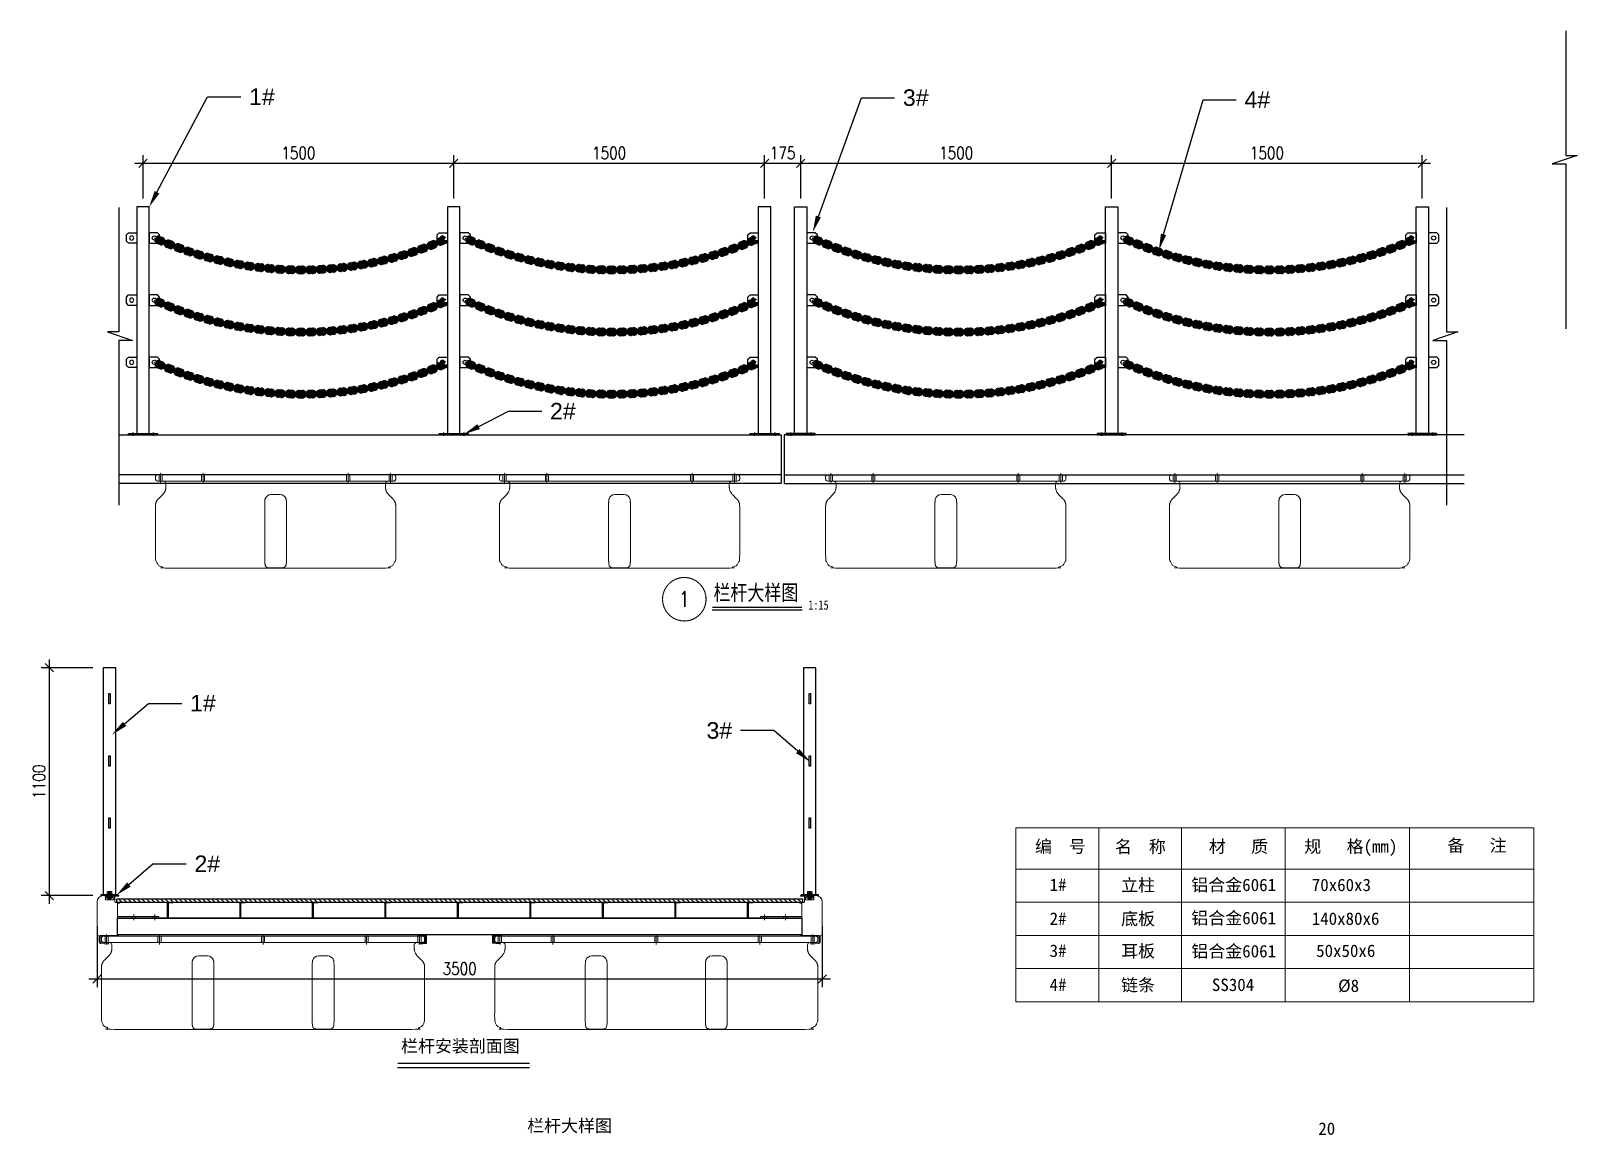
# Model space of a CAD drawing. Header units: millimetres. Extents: x 11827 to 862553, y 15071 to 134256.
# Drawn here: x 846450 to 853913, y 95049 to 100378 of the extents above; entities that cross this region are included whole.
import ezdxf
from ezdxf import colors
from ezdxf.entities.mleader import LeaderData, LeaderLine
from ezdxf.enums import TextEntityAlignment as Align
from ezdxf.math import Vec2, Vec3

# ---------------------------------------------------------------- set-up
doc = ezdxf.new("R2010")
doc.units = ezdxf.units.MM
doc.set_wipeout_variables(frame=1)
doc.linetypes.add('CENTER', pattern=[2, 1.25, -0.25, 0.25, -0.25])
doc.linetypes.add('HIDDEN', pattern=[0.375, 0.25, -0.125])
for name, color, linetype in [('00打印图框', 255, 'Continuous'), ('hjh350-1200', 170, 'Continuous'), ('卡槽', 242, 'Continuous'), ('铝横梁', 220, 'Continuous'), ('铺板', 42, 'Continuous')]:
    doc.layers.add(name, color=color, linetype=linetype)
for name, color, linetype, lineweight in [('CAXA0', 7, 'Continuous', 70), ('screw', 33, 'Continuous', 13), ('主梁', 51, 'Continuous', 9), ('加强板', 140, 'Continuous', 18), ('型材', 7, 'Continuous', 15), ('文本', 3, 'Continuous', 13), ('浮箱', 160, 'Continuous', 20), ('虚线', 8, 'Continuous', 0)]:
    doc.layers.add(name, color=color, linetype=linetype, lineweight=lineweight)
doc.styles.add('Arial', font='')
doc.styles.add('HZTXT', font='txtw.shx', dxfattribs={"width": 0.8, "bigfont": 'hztxtw.shx'})
doc.styles.get("Standard").update_dxf_attribs({"font": 'arial.ttf'})
doc.styles.add('宋体', font='')
doc.styles.add('工程字体', font='', dxfattribs={"width": 0.8})
doc.styles.get('Arial').set_extended_font_data('STXihei')
doc.styles.get('宋体').set_extended_font_data('SimSun')
doc.styles.get('工程字体').set_extended_font_data('SimSun')
doc.dimstyles.new('DIM-20', dxfattribs={"dimscale": 20, "dimtxt": 3, "dimasz": 2, "dimexe": 2, "dimexo": 2, "dimgap": 1, "dimtad": 1, "dimdec": 1, "dimdsep": 46, "dimtxsty": 'HZTXT', "dimblk": 'OBLIQUE', "dimcen": 0, "dimdle": 2, "dimclrd": 9, "dimclre": 9, "dimclrt": 6, "dimadec": 1, "dimazin": 0, "dimtfac": 1, "dimtdec": 1, "dimtix": 1, "dimtofl": 0, "dimtmove": 2, "dimatfit": 3, "dimldrblk": 'OBLIQUE', "dimfxl": 15, "dimtolj": 1, "dimtzin": 0, "dimarcsym": 1})

msp = doc.modelspace()

# ---------------------------------------------------------------- texts
at = {"layer": '00打印图框', "color": 6, "char_height": 60, "attachment_point": 1, "style": 'Arial'}
for s, insert, width in [('{\\fSimSun|b0|i0|c134|p2;栏杆安装剖面图}', (848236.51, 95508.7), 707.1817), ('{\\fSimSun|b0|i0|c134|p2;栏杆大样图}', (848845.52, 95123.99), 459.2658)]:
    msp.add_mtext(s, dxfattribs=dict(at, insert=insert, width=width))
at = {"layer": '文本', "color": 0, "linetype": 'ByBlock', "style": 'Arial'}
for s, p in [('编  号', (851296.53, 96411.83)), ('名  称', (851682.79, 96410.9)), ('材   质', (852135.38, 96411.74)), ('规   格(mm)', (852596.54, 96411.74)), ('备   注', (853287, 96416.71)), ('1#', (851367.09, 96226.41)), ('立柱', (851712.33, 96225.48)), ('铝合金6061', (852051.44, 96226.32)), ('70x60x3', (852632.65, 96226.32)), ('底板', (851712.33, 96062.62)), ('铝合金6061', (852051.44, 96066.32)), ('2#', (851367.09, 96063.55)), ('140x80x6', (852632.65, 96063.45)), ('耳板', (851712.33, 95907.46)), ('3#', (851367.09, 95908.39)), ('铝合金6061', (852051.44, 95906.32)), ('50x50x6', (852653.67, 95908.3)), ('4#', (851367.09, 95744.15)), ('链条', (851712.33, 95743.22)), ('SS304', (852150.53, 95744.06))]:
    msp.add_text(s, height=60, dxfattribs=at).set_placement(p)
at = {"layer": '文本', "style": '宋体'}
msp.add_text('20', height=60, dxfattribs=at).set_placement((852664.21, 95079.84), align=Align.MIDDLE_LEFT)
at = {"layer": '文本', "color": 0, "linetype": 'ByBlock', "insert": (852759.61, 95799.73), "char_height": 60, "attachment_point": 1, "style": 'Arial'}
msp.add_mtext_dynamic_manual_height_columns('%%C8', width=50.3384, gutter_width=12.5, heights=[0], dxfattribs=at)

# ---------------------------------------------------------------- blocks, each defined once
blk = doc.blocks.new('*U819')
blk.add_line((0, 0), (28.94, 0))
at = {"const_width": 0.5}
blk.add_lwpolyline([(0, 0.75), (28.94, 0.75)], dxfattribs=at)
at = {"style": '工程字体', "width": 0.8}
blk.add_attdef('图名标注', (0.42, 3), '', height=5, dxfattribs=at)
at = {"style": '工程字体', "width": 0.8, "flags": 8}
blk.add_attdef('1:1', (30.94, 0), '', height=3, dxfattribs=at)
at = {"color": 6}
blk.add_wipeout([(-11.72, 9.81), (-11.13, 10.04), (-10.53, 10.2), (-9.91, 10.31), (-9.29, 10.37), (-8.66, 10.37), (-8.03, 10.31), (-7.41, 10.2), (-6.81, 10.04), (-6.22, 9.81), (-5.65, 9.54), (-5.12, 9.22), (-4.61, 8.85), (-4.13, 8.44), (-3.7, 7.98), (-3.31, 7.49), (-2.96, 6.97), (-2.67, 6.42), (-2.42, 5.84), (-2.22, 5.24), (-2.08, 4.63), (-2, 4.01), (-1.97, 3.38), (-2, 2.75), (-2, 2.75), (-2.08, 2.13), (-2.22, 1.52), (-2.42, 0.92), (-2.67, 0.34), (-2.96, -0.21), (-3.31, -0.74), (-3.7, -1.23), (-4.13, -1.68), (-4.61, -2.09), (-5.12, -2.46), (-5.65, -2.79), (-6.22, -3.06), (-6.81, -3.28), (-7.41, -3.45), (-8.03, -3.56), (-8.66, -3.62), (-9.29, -3.62), (-9.91, -3.56), (-10.53, -3.45), (-11.13, -3.28), (-11.72, -3.06), (-11.72, -3.06), (-12.29, -2.79), (-12.83, -2.46), (-13.34, -2.09), (-13.81, -1.68), (-14.24, -1.23), (-14.63, -0.74), (-14.98, -0.21), (-15.28, 0.34), (-15.53, 0.92), (-15.72, 1.52), (-15.86, 2.13), (-15.94, 2.75), (-15.97, 3.38), (-15.94, 4.01), (-15.86, 4.63), (-15.72, 5.24), (-15.53, 5.84), (-15.28, 6.42), (-14.98, 6.97), (-14.63, 7.49), (-14.24, 7.98), (-13.81, 8.44), (-13.34, 8.85), (-12.83, 9.22), (-12.29, 9.54)], dxfattribs=at)
at = {"color": 6, "lineweight": -3, "const_width": 0.35}
blk.add_lwpolyline([(-15.97, 3.36, 1), (-1.97, 3.36, 1)], format="xyb", close=True, dxfattribs=at)
at = {"style": 'HZTXT', "width": 0.766, "flags": 8}
blk.add_attdef('2', text='', height=5, dxfattribs=at).set_placement((-9, 3.38), align=Align.MIDDLE)
blk = doc.blocks.new('单槽主梁')
at = {"layer": '主梁', "color": 3, "linetype": 'ByBlock'}
for p, q in [((34.7, 0), (30, 0)), ((0, -30), (0, -185)), ((35.2, -0.4), (34.8, -0.1)), ((35.9, -0.1), (35.5, -0.4)), ((36.5, -0.4), (36.1, -0.1)), ((37.2, -0.1), (36.8, -0.4)), ((46.7, 0), (37.3, 0)), ((40, -18), (40, -6)), ((41, -5), (48.9, -5)), ((77, -21), (43, -21)), ((47.2, -0.4), (46.8, -0.1)), ((47.9, -0.1), (47.5, -0.4)), ((48.5, -0.4), (48.1, -0.1)), ((49.2, -0.1), (48.8, -0.4)), ((52, 0), (49.3, 0)), ((50.2, -4.5), (52.3, -2.6)), ((52.5, -2.3), (52.5, -0.5)), ((67.5, -0.5), (67.5, -2.3)), ((67.7, -2.6), (69.8, -4.5)), ((70.7, 0), (68, 0)), ((71.2, -0.4), (70.8, -0.1)), ((71.1, -5), (79, -5)), ((71.9, -0.1), (71.5, -0.4)), ((72.5, -0.4), (72.1, -0.1)), ((73.2, -0.1), (72.8, -0.4)), ((82.7, 0), (73.3, 0)), ((80, -6), (80, -18)), ((83.2, -0.4), (82.8, -0.1)), ((83.9, -0.1), (83.5, -0.4)), ((84.5, -0.4), (84.1, -0.1)), ((85.2, -0.1), (84.8, -0.4)), ((85, -30), (85, -6)), ((104.5, 0), (85.3, 0)), ((88, -3), (104.5, -3)), ((107.5, -33), (88, -33)), ((98, -188.4), (98, -38)), ((100, -36), (107.5, -36)), ((105, -2.5), (105, -0.5)), ((108, -35.5), (108, -33.5)), ((10, -196), (10, -223.5)), ((14, -223.5), (14, -196)), ((17, -193), (102.5, -193)), ((97.8, -188.7), (97.9, -188.6)), ((102.5, -189), (98, -189)), ((103, -192.5), (103, -189.5)), ((16.4, -230.5), (54.2, -234)), ((54.5, -230), (16.7, -226.5)), ((54.8, -233.5), (55, -230.5))]:
    blk.add_line(p, q, dxfattribs=at)
for centre, radius, start, end in [((30, -30), 30, 90, 180), ((34.7, -0.2), 0.2, 44.99999, 90), ((35.3, -0.3), 0.2, 224.99999, 315), ((36, -0.2), 0.2, 44.99999, 135.00001), ((36.7, -0.3), 0.2, 224.99999, 315), ((37.3, -0.2), 0.2, 90, 135.00001), ((41, -6), 1, 90, 180), ((43, -18), 3, 180, 270), ((46.7, -0.2), 0.2, 44.99999, 90), ((47.3, -0.3), 0.2, 224.99999, 315), ((48, -0.2), 0.2, 44.99999, 135.00001), ((48.7, -0.3), 0.2, 224.99999, 315), ((48.9, -3), 2, 270, 310.69887), ((49.3, -0.2), 0.2, 90, 135.00001), ((52, -0.5), 0.5, 0, 90), ((52, -2.3), 0.5, 310.69887, 0), ((68, -0.5), 0.5, 90, 180), ((68, -2.3), 0.5, 180, 229.30113), ((71.1, -3), 2, 229.30113, 270), ((70.7, -0.2), 0.2, 44.99999, 90), ((71.3, -0.3), 0.2, 224.99999, 315), ((72, -0.2), 0.2, 44.99999, 135.00001), ((72.7, -0.3), 0.2, 224.99999, 315), ((73.3, -0.2), 0.2, 90, 135.00001), ((77, -18), 3, 270, 360), ((79, -6), 1, 0, 90), ((82.7, -0.2), 0.2, 44.99999, 90), ((83.3, -0.3), 0.2, 224.99999, 315), ((84, -0.2), 0.2, 44.99999, 135.00001), ((84.7, -0.3), 0.2, 224.99999, 315), ((88, -6), 3, 90, 180), ((88, -30), 3, 180, 270), ((85.3, -0.2), 0.2, 90, 135.00001), ((100, -38), 2, 90, 180), ((104.5, -0.5), 0.5, 360, 90), ((104.5, -2.5), 0.5, 270, 0), ((107.5, -33.5), 0.5, 0, 90), ((107.5, -35.5), 0.5, 270, 0), ((8, -185), 8, 180, 264.78409), ((7, -196), 3, 0, 84.78409), ((17, -223.5), 7, 180, 264.71645), ((17, -196), 3, 90, 180), ((17, -223.5), 3, 180, 264.71577), ((98, -188.8), 0.2, 135, 270), ((97.8, -188.4), 0.2, 315, 0), ((102.5, -189.5), 0.5, 0, 90), ((102.5, -192.5), 0.5, 270, 360), ((54.3, -233.5), 0.5, 264.71645, 355.71085), ((54.5, -230.5), 0.5, 355.71085, 84.71577)]:
    blk.add_arc(centre, radius, start, end, dxfattribs=at)
blk = doc.blocks.new('*U922')
at = {"layer": '加强板'}
blk.add_lwpolyline([(100, 4), (-100, 4), (-100, -4), (100, -4)], close=True, dxfattribs=at)
at = {"layer": '虚线', "color": 1, "ltscale": 0.2}
for points in [[(-29, 4), (-29, -4)], [(-20, 14), (-20, -14)], [(-11, 4), (-11, -4)], [(71, 4), (71, -4)], [(80, 14), (80, -14)], [(89, 4), (89, -4)]]:
    blk.add_lwpolyline(points, dxfattribs=at)
blk = doc.blocks.new('*U923')
at = {"color": 0, "linetype": 'ByBlock', "lineweight": -2, "transparency": 16777216}
blk.add_blockref('*U922', (0, 0), dxfattribs=at)
blk = doc.blocks.new('*U924')
at = {"layer": '加强板'}
blk.add_lwpolyline([(100, 4), (-100, 4), (-100, -4), (100, -4)], close=True, dxfattribs=at)
at = {"layer": '虚线', "color": 1, "ltscale": 0.2}
for points in [[(-29, 4), (-29, -4)], [(-20, 14), (-20, -14)], [(-11, 4), (-11, -4)], [(71, 4), (71, -4)], [(80, 14), (80, -14)], [(89, 4), (89, -4)]]:
    blk.add_lwpolyline(points, dxfattribs=at)
blk = doc.blocks.new('*U925')
at = {"color": 0, "linetype": 'ByBlock', "lineweight": -2, "transparency": 16777216}
blk.add_blockref('*U924', (0, 0), dxfattribs=at)
blk = doc.blocks.new('*U926')
blk.add_lwpolyline([(-15, -37, 0.414214), (-14, -38, -0.414214), (-15, -37), (-15, -36.5, -0.414214), (-14, -35.5), (-12, -35.5, 0.414214), (-10, -33.5), (-10, 33.5, 0.414214), (-12, 35.5), (-14, 35.5, -0.414214), (-15, 36.5), (-15, 37, -0.414214), (-14, 38), (14, 38, -0.414214), (15, 37), (15, 36.5, -0.414214), (14, 35.5), (-5.5, 35.5, 0.414214), (-7.5, 33.5), (-7.5, -33.5, 0.414214), (-5.5, -35.5), (14, -35.5, -0.414214), (15, -36.5), (15, -37, -0.414214), (14, -38), (-14, -38)], format="xyb")
blk = doc.blocks.new('*U927')
at = {"color": 0, "linetype": 'ByBlock', "lineweight": -2, "transparency": 16777216}
for p in [(0, 0), (350, 0), (700, 0), (1050, 0), (1400, 0), (1750, 0), (2100, 0), (2450, 0), (2800, 0)]:
    blk.add_blockref('*U926', p, dxfattribs=at)
blk = doc.blocks.new('kacao')
at = {"layer": '卡槽', "color": 22}
for p, q in [((793785, 245580, 0), (793785, 245576, 0)), ((793867, 245582, 0), (793787, 245582, 0)), ((793857, 245574, 0), (793787, 245574, 0)), ((793861, 245511, 0), (793861, 245570, 0)), ((793869, 245502, 0), (793869, 245580, 0)), ((793799, 245500, 0), (793800, 245495, 0)), ((793801, 245502, 0), (793858, 245507, 0)), ((793801, 245494, 0), (793868, 245500, 0))]:
    blk.add_line(p, q, dxfattribs=at)
for centre, radius, start, end in [((793787, 245580, 0), 2, 90, 180), ((793787, 245576, 0), 2, 180, 270), ((793857, 245570, 0), 4, 0, 90), ((793867, 245580, 0), 2, 0, 90), ((793801, 245500, 0), 2, 94.9598, 184.0213), ((793801, 245495, 0), 1, 184.2892, 275.2835), ((793857, 245511, 0), 4, 274.9598, 0), ((793867, 245502, 0), 2, 275.2835, 0)]:
    blk.add_arc(centre, radius, start, end, dxfattribs=at)
blk = doc.blocks.new('*U918')
at = {"color": 7, "xscale": 0.5, "yscale": 0.5, "zscale": 0.5}
blk.add_blockref('kacao', (-396913.7, -122769.2, 0), dxfattribs=at)
blk = doc.blocks.new('*U919')
at = {"color": 0, "linetype": 'ByBlock', "lineweight": -2, "transparency": 16777216}
blk.add_blockref('*U918', (0, 0), dxfattribs=at)
blk = doc.blocks.new('*U920')
at = {"color": 7, "xscale": 0.5, "yscale": 0.5, "zscale": 0.5}
blk.add_blockref('kacao', (-396913.7, -122769.2, 0), dxfattribs=at)
blk = doc.blocks.new('*U921')
at = {"color": 0, "linetype": 'ByBlock', "lineweight": -2, "transparency": 16777216}
blk.add_blockref('*U920', (0, 0), dxfattribs=at)
blk = doc.blocks.new('1560x1160x450B')
at = {"layer": '浮箱', "color": 1, "linetype": 'HIDDEN', "ltscale": 9.144}
for p, q in [((17.5, 420), (17.5, 450)), ((32.5, 420), (32.5, 450)), ((272.5, 420), (272.5, 450)), ((287.5, 420), (287.5, 450)), ((772.5, 420), (772.5, 450)), ((787.5, 420), (787.5, 450)), ((1272.5, 420), (1272.5, 450)), ((1287.5, 420), (1287.5, 450)), ((1527.5, 420), (1527.5, 450)), ((1542.5, 420), (1542.5, 450))]:
    blk.add_line(p, q, dxfattribs=at)
at = {"layer": '浮箱', "color": 1, "linetype": 'CENTER', "ltscale": 6.096}
for p, q in [((25, 410), (25, 460)), ((280, 410), (280, 460)), ((780, 410), (780, 460)), ((1280, 410), (1280, 460)), ((1535, 410), (1535, 460))]:
    blk.add_line(p, q, dxfattribs=at)
at = {"layer": '浮箱', "color": 180, "linetype": 'Continuous'}
for p, q in [((50, 390.7), (50, 408)), ((1510, 408), (1510, 390.7)), ((14.6, 334.6), (35.4, 355.4)), ((437.3, 50), (437.3, 299.3)), ((542.7, 299.3), (542.7, 50)), ((1017.3, 299.3), (1017.3, 50)), ((1122.7, 50), (1122.7, 299.3)), ((1524.6, 355.4), (1545.4, 334.6)), ((512.3, 0.5), (467.7, 0.5)), ((1047.7, 0.5), (1092.3, 0.5))]:
    blk.add_line(p, q, dxfattribs=at)
for points in [[(540.5, 334.6, 0.31539), (512.3, 354.4), (467.7, 354.4, 0.31539), (439.5, 334.6)], [(1120.5, 334.6, 0.31539), (1092.3, 354.4), (1047.7, 354.4, 0.31539), (1019.5, 334.6)]]:
    blk.add_lwpolyline(points, format="xyb", dxfattribs=at)
for centre, start, end in [((38, 408), 0, 90), ((1522, 408), 90, 180)]:
    blk.add_arc(centre, 12, start, end, dxfattribs=at)
for points, weights, knots in [([(10, 450), (0, 450), (0, 440), (0, 435), (0, 430), (0, 420), (10, 420), (24, 420), (38, 420), (780, 420), (1522, 420), (1536, 420), (1550, 420), (1560, 420), (1560, 430), (1560, 435), (1560, 440), (1560, 450), (1550, 450), (1530, 450), (1510, 450), (780, 450), (50, 450), (30, 450), (10, 450)], [1, 0.707106781187, 1, 1, 1, 0.707106781187, 1, 1, 1, 1, 1, 1, 1, 0.707106781187, 1, 1, 1, 0.707106781187, 1, 1, 1, 1, 1, 1, 1], [0, 0, 0, 1.570796, 1.570796, 2.570796, 2.570796, 4.141593, 4.141593, 5.141593, 5.141593, 6.141593, 6.141593, 7.141593, 7.141593, 8.712389, 8.712389, 9.712389, 9.712389, 11.283185, 11.283185, 12.283185, 12.283185, 13.283185, 13.283185, 14.283185, 14.283185, 14.283185]), ([(1545.4, 334.6), (1560, 320), (1560, 299.3), (1560, 174.6), (1560, 50), (1560, 0), (1510, 0), (780, 0), (50, 0), (0, 0), (0, 50), (0, 174.6), (0, 299.3), (0, 320), (14.6, 334.6)], [1, 0.923879532511, 1, 1, 1, 0.707106781187, 1, 1, 1, 0.707106781187, 1, 1, 1, 0.923879532511, 1], [0, 0, 0, 0.785398, 0.785398, 1.785398, 1.785398, 3.356194, 3.356194, 4.356194, 4.356194, 5.926991, 5.926991, 6.926991, 6.926991, 7.712389, 7.712389, 7.712389])]:
    blk.add_rational_spline(points, weights, degree=2, knots=knots, dxfattribs=at)
for points, knots in [([(35.4, 355.4), (36.1, 356.1), (37.6, 357.7), (39.7, 360.2), (42.7, 364.4), (45.5, 369.5), (47.9, 376), (49, 380.3), (49.6, 384.1), (49.9, 387.4), (50, 389.6), (50, 390.7)], [0, 0, 0, 0, 0.111111, 0.215175, 0.312349, 0.577796, 0.694932, 0.801882, 0.869831, 0.935528, 1, 1, 1, 1]), ([(1510, 390.7), (1510, 389.9), (1510, 388.2), (1510.2, 385.8), (1510.5, 383.3), (1511.1, 380.1), (1512.1, 376), (1514.5, 369.5), (1517.6, 363.9), (1521.4, 358.8), (1523.5, 356.5), (1524.6, 355.4)], [0, 0, 0, 0, 0.048299, 0.097136, 0.146958, 0.198184, 0.305132, 0.422267, 0.687709, 0.836011, 1, 1, 1, 1]), ([(437.3, 299.3), (437.3, 300.4), (437.3, 302.6), (437.3, 305.9), (437.4, 309.2), (437.5, 312.4), (437.6, 315.6), (437.8, 318.8), (437.9, 321.9), (438, 323.9), (438.1, 324.9), (438.2, 325.8), (438.3, 327.6), (438.6, 330.1), (439, 332.4), (439.3, 333.9), (439.5, 334.6)], [0, 0, 0, 0, 0.122219, 0.245218, 0.369005, 0.493587, 0.61897, 0.745163, 0.87217, 1, 1, 1, 1.259247, 1.499984, 1.755295, 2, 2, 2, 2]), ([(540.5, 334.6), (540.7, 333.9), (541, 332.4), (541.4, 330.1), (541.7, 327.6), (541.8, 325.8), (541.9, 324.9), (542, 323.9), (542.1, 321.9), (542.2, 318.8), (542.4, 315.6), (542.5, 312.4), (542.6, 309.2), (542.7, 305.9), (542.7, 302.6), (542.7, 300.4), (542.7, 299.3)], [0, 0, 0, 0, 0.244698, 0.500016, 0.740745, 1, 1, 1, 1.12783, 1.254837, 1.38103, 1.506413, 1.630995, 1.754782, 1.877781, 2, 2, 2, 2]), ([(1018.1, 324.9), (1018.2, 325.3), (1018.2, 325.7), (1018.4, 327.3), (1018.6, 328.4), (1018.8, 330.4), (1018.9, 331.2), (1019.2, 332.8), (1019.3, 333.5), (1019.5, 334.4), (1019.5, 334.5), (1019.5, 334.6)], [0, 0, 0, 0, 0.119872, 0.119872, 0.452513, 0.452513, 0.705713, 0.705713, 0.958918, 0.958918, 1, 1, 1, 1]), ([(1120.5, 334.6), (1120.5, 334.5), (1120.5, 334.4), (1120.6, 334.1), (1120.6, 333.9), (1120.8, 332.9), (1120.9, 332.1), (1121.2, 330.4), (1121.3, 329.6), (1121.5, 327.9), (1121.6, 327), (1121.8, 325.7), (1121.8, 325.3), (1121.9, 324.9), (1122.4, 317.2), (1122.7, 308.3), (1122.7, 299.3)], [0, 0, 0, 0, 0.041281, 0.041281, 0.10828, 0.10828, 0.373676, 0.373676, 0.626898, 0.626898, 0.880119, 0.880119, 1, 1, 1, 2, 2, 2, 2]), ([(467.7, 0.5), (467.1, 0.5), (465.9, 0.5), (464, 0.6), (462.2, 0.6), (459.9, 0.7), (457.1, 1), (453, 1.5), (448.6, 2.7), (444.6, 5.1), (441.7, 8.5), (439.9, 12.8), (438.7, 18.1), (438.3, 22.2), (438.1, 24.4), (438, 25.4), (437.9, 27.4), (437.8, 30.5), (437.6, 33.7), (437.5, 36.9), (437.4, 40.1), (437.3, 43.4), (437.3, 46.7), (437.3, 48.9), (437.3, 50)], [0, 0, 0, 0, 0.031209, 0.062393, 0.093792, 0.12564, 0.187504, 0.251378, 0.371495, 0.500802, 0.620125, 0.750264, 0.867177, 1, 1, 1, 1.12783, 1.254837, 1.38103, 1.506413, 1.630995, 1.754782, 1.877781, 2, 2, 2, 2]), ([(542.7, 50), (542.7, 48.9), (542.7, 46.7), (542.7, 43.4), (542.6, 40.1), (542.5, 36.9), (542.4, 33.7), (542.2, 30.5), (542.1, 27.4), (542, 25.4), (541.9, 24.4), (541.8, 23.5), (541.7, 21.7), (541.4, 19.2), (541, 17), (540.6, 15), (539.8, 12), (538.3, 8.5), (535.4, 5.1), (531.4, 2.7), (527, 1.5), (522.9, 1), (519.5, 0.7), (516, 0.5), (513.5, 0.5), (512.3, 0.5)], [0, 0, 0, 0, 0.122219, 0.245218, 0.369005, 0.493587, 0.61897, 0.745163, 0.87217, 1, 1, 1, 1.055187, 1.107762, 1.157763, 1.205231, 1.250218, 1.380384, 1.499766, 1.628925, 1.748948, 1.812136, 1.874399, 1.938073, 2, 2, 2, 2]), ([(1017.3, 50), (1017.3, 41), (1017.6, 32.1), (1018.1, 24.4), (1018.3, 21.9), (1018.5, 19.6), (1018.9, 17.5), (1018.9, 17.5), (1018.9, 17.5)], [0, 0, 0, 0, 1, 1, 1, 1.999997, 1.999997, 2, 2, 2, 2]), ([(1022.9, 7.2), (1022.7, 7.6), (1022.2, 8.2), (1021.6, 9.3), (1021, 10.5), (1020.6, 11.3), (1020.4, 11.7), (1019.8, 13.4), (1019.3, 15.4), (1018.9, 17.5)], [0, 0, 0, 0, 0.249908, 0.499532, 0.738356, 1, 1, 1, 2, 2, 2, 2]), ([(1026.4, 4.1), (1026.4, 4.1), (1026.3, 4.1), (1026.2, 4.2), (1026.2, 4.2), (1026, 4.3), (1025.7, 4.4), (1025.1, 4.8), (1024.3, 5.4), (1023.6, 6.1), (1023.2, 6.7), (1023, 7.1), (1022.9, 7.2)], [0, 0, 0, 0, 0.024935, 0.039896, 0.054878, 0.062416, 0.125127, 0.250097, 0.499405, 0.750001, 0.875028, 1, 1, 1, 1]), ([(1047.7, 0.5), (1047.6, 0.5), (1047.5, 0.5), (1045.6, 0.5), (1043.9, 0.6), (1042, 0.6), (1041.9, 0.6), (1041.8, 0.6), (1040.8, 0.7), (1038.9, 0.8), (1037, 1), (1036.1, 1.1), (1034.3, 1.4), (1032.6, 1.7), (1030.9, 2.1)], [0, 0, 0, 0, 0.054271, 0.054271, 0.93831, 0.93831, 1, 1, 1, 1.50475, 2, 2, 2, 3, 3, 3, 3]), ([(1109.1, 2.2), (1110.8, 2.6), (1112.3, 3.3), (1113.6, 4.1), (1114.9, 4.9), (1116.1, 6), (1117.1, 7.3), (1117.1, 7.3), (1117.1, 7.3)], [0, 0, 0, 0, 1, 1, 1, 1.999996, 1.999996, 2, 2, 2, 2]), ([(1119.6, 11.7), (1119.2, 10.9), (1118.5, 9.3), (1117.6, 7.9), (1117.1, 7.3)], [0, 0, 0, 0, 0.510031, 1, 1, 1, 1]), ([(1121.9, 24.4), (1121.6, 22), (1121.4, 19.7), (1121.1, 17.6), (1120.7, 15.4), (1120.2, 13.5), (1119.6, 11.7)], [0, 0, 0, 0, 1, 1, 1, 2, 2, 2, 2])]:
    blk.add_open_spline(points, degree=3, knots=knots, dxfattribs=at)
for points in [[(1018.1, 324.9), (1017.6, 317.2), (1017.3, 308.3), (1017.3, 299.3)], [(1026.4, 4.1), (1027.8, 3.3), (1029.3, 2.6), (1030.9, 2.1)], [(1103.9, 1.1), (1100.2, 0.8), (1096.3, 0.6), (1092.3, 0.5)], [(1109.1, 2.2), (1107.5, 1.7), (1105.7, 1.4), (1103.9, 1.1)], [(1121.9, 24.4), (1122.4, 32.1), (1122.7, 41), (1122.7, 50)]]:
    blk.add_open_spline(points, degree=3, dxfattribs=at)
blk = doc.blocks.new('hgbdfh')
at = {"layer": '铺板'}
h = blk.add_hatch(dxfattribs=at)
h.set_pattern_fill('ANSI31', color=234, scale=5, angle=90, style=0)
h.set_pattern_definition([(135, (784932.816, 47650.25), (-11.2253202, -11.2253202), [])])
h.paths.add_polyline_path([(898919.7, 97512.8), (902229.7, 97512.8), (902229.7, 97494.8), (898919.7, 97494.8)])
blk.add_line((902226.7, 97418.8), (898922.7, 97418.8))
at = {"layer": '铝横梁'}
blk.add_lwpolyline([(902226.7, 97338.8), (898922.7, 97338.8), (898922.7, 97418.8), (902226.7, 97418.8)], close=True, dxfattribs=at)
at = {"layer": '铺板', "color": 234}
blk.add_lwpolyline([(898919.7, 97512.8), (902229.7, 97512.8), (902229.7, 97494.8), (898919.7, 97494.8)], close=True, dxfattribs=at)
at = {"color": 7}
for name, p in [('*U927', (899174.7, 97456.8)), ('*U923', (899022.7, 97422.8)), ('*U919', (900393.7, 97316.8))]:
    blk.add_blockref(name, p, dxfattribs=at)
at = {"color": 7, "extrusion": (0, 0, -1), "zscale": -1}
for name, p in [('*U925', (-902126.7, 97422.8)), ('*U921', (-900755.7, 97316.8))]:
    blk.add_blockref(name, p, dxfattribs=at)
at = {"layer": '型材', "color": 2, "lineweight": 100, "transparency": 33554661}
blk.add_blockref('单槽主梁', (898824.7, 97527.8), dxfattribs=at)
at = {"layer": '型材', "color": 2, "lineweight": 100, "transparency": 33554661, "xscale": -1}
blk.add_blockref('单槽主梁', (902324.7, 97527.8), dxfattribs=at)
at = {"layer": '浮箱'}
blk.add_blockref('1560x1160x450B', (898845.7, 96882.2), dxfattribs=at)
at = {"layer": '浮箱', "xscale": -1}
blk.add_blockref('1560x1160x450B', (902303.7, 96882.2), dxfattribs=at)
blk = doc.blocks.new('*U1358')
for points in [[(-2.7, 427.5), (3.3, 427.5), (3.3, 377.5), (-2.7, 377.5)], [(-2.7, 127.5), (3.3, 127.5), (3.3, 77.5), (-2.7, 77.5)], [(-2.7, -172.5), (3.3, -172.5), (3.3, -222.5), (-2.7, -222.5)]]:
    blk.add_lwpolyline(points, close=True)
at = {"color": 7}
for points in [[(-40, -541.5), (40, -541.5), (40, -547.5), (-40, -547.5), (-40, -541.5)], [(-7, -541.5), (-7, -547.5)], [(0, -536.5), (0, -552.5)], [(7, -541.5), (7, -547.5)]]:
    blk.add_lwpolyline(points, dxfattribs=at)
at = {"layer": 'hjh350-1200', "color": 6}
blk.add_lwpolyline([(30, 552.5), (-30, 552.5), (-30, -541.5), (30, -541.5)], close=True, dxfattribs=at)
blk = doc.blocks.new('*U1359')
at = {"color": 0, "linetype": 'ByBlock', "lineweight": -2, "transparency": 16777216}
for p in [(0, 0), (3380, 0)]:
    blk.add_blockref('*U1358', p, dxfattribs=at)
blk = doc.blocks.new('_Oblique')
at = {"color": 0, "linetype": 'ByBlock', "lineweight": -2}
blk.add_line((-0.5, -0.5), (0.5, 0.5), dxfattribs=at)
blk = doc.blocks.new('*D1360')
at = {"color": 9, "lineweight": -2, "transparency": 16777216}
for p, q in [((846769.5, 96057.1), (846769.5, 95762.2)), ((850269.5, 96057.1), (850269.5, 95762.2)), ((846729.5, 95802.2), (850309.5, 95802.2))]:
    blk.add_line(p, q, dxfattribs=at)
at = {"layer": 'Defpoints', "color": 0, "transparency": 16777216}
for p in [(846769.5, 96097.1), (850269.5, 96097.1), (850269.5, 95802.2)]:
    blk.add_point(p, dxfattribs=at)
at = {"color": 9, "lineweight": -2, "transparency": 16777216, "xscale": 40, "yscale": 40, "zscale": 40, "rotation": 180}
blk.add_blockref('_Oblique', (846769.5, 95802.2), dxfattribs=at)
at = {"color": 9, "lineweight": -2, "transparency": 16777216, "xscale": 40, "yscale": 40, "zscale": 40}
blk.add_blockref('_Oblique', (850269.5, 95802.2), dxfattribs=at)
at = {"color": 6, "transparency": 16777216, "insert": (848519.5, 95852.2), "char_height": 60, "attachment_point": 5, "style": 'HZTXT'}
blk.add_mtext('\\A1;3500', dxfattribs=at)
blk = doc.blocks.new('screw-12x35')
h = blk.add_hatch()
h.set_pattern_fill('ANSI32', color=256, scale=0.1)
h.set_pattern_definition([(45, (-4652.8646, -194.1327), (-0.67351921, 0.67351921), []), (45, (-4652.4156, -194.1327), (-0.67351921, 0.67351921), [])])
h.paths.add_polyline_path([(24308.3, 11260.7), (24302.8, 11260.7), (24302.8, 11252.7), (24308.3, 11252.7)])
h.paths.add_polyline_path([(24327.8, 11260.7), (24322.3, 11260.7), (24322.3, 11252.7), (24327.8, 11252.7)])
at = {"elevation": 0}
for points in [[(24315.3, 11277.7), (24314.3, 11274.7)], [(24316.3, 11277.7), (24315.3, 11274.7)], [(24308.3, 11260.7), (24308.3, 11252.7)], [(24322.3, 11260.7), (24322.3, 11252.7)]]:
    blk.add_lwpolyline(points, dxfattribs=at)
blk.add_lwpolyline([(24302.8, 11252.7), (24327.8, 11252.7), (24327.8, 11260.7), (24302.8, 11260.7)], close=True, dxfattribs=at)
at = {"layer": 'screw', "linetype": 'Continuous', "lineweight": 15}
for p, q in [((24327.3, 11274.7, 0), (24303.3, 11274.7, 0)), ((24303.3, 11274.7, 0), (24303.3, 11271.7, 0)), ((24326.3, 11277.7, 0), (24304.3, 11277.7, 0)), ((24306.3, 11277.7, 0), (24306.3, 11274.7, 0)), ((24309.3, 11248.7, 0), (24309.3, 11271.7, 0)), ((24310.2, 11277.7, 0), (24310.2, 11284.3, 0)), ((24321.3, 11248.7, 0), (24321.3, 11271.7, 0))]:
    blk.add_line(p, q, dxfattribs=at)
at = {"layer": 'screw', "color": 1, "linetype": 'CENTER', "ltscale": 0.501624}
blk.add_line((24315.3, 11247.7, 0), (24315.3, 11285.7, 0), dxfattribs=at)
at = {"layer": 'screw', "linetype": 'Continuous', "lineweight": 15, "elevation": 0}
for points in [[(24303.3, 11274.7), (24324.3, 11274.7), (24324.3, 11277.7)], [(24303.3, 11271.7), (24327.3, 11271.7), (24327.3, 11274.7)], [(24326.3, 11277.7), (24326.3, 11284.3), (24324.2, 11285.7), (24306.4, 11285.7), (24304.3, 11284.3), (24304.3, 11277.7)]]:
    blk.add_lwpolyline(points, dxfattribs=at)
blk.add_lwpolyline([(24326.3, 11284.3, 0.310969), (24320.5, 11284.3), (24320.5, 11277.7)], format="xyb", dxfattribs=at)
at = {"layer": 'screw', "elevation": 0}
blk.add_lwpolyline([(24310.3, 11247.7), (24320.3, 11247.7), (24321.3, 11248.7), (24309.3, 11248.7)], close=True, dxfattribs=at)
at = {"layer": 'screw', "linetype": 'Continuous', "lineweight": 15}
for centre, radius, start, end in [((24307.3, 11280, 0), 5.15, 55.45188, 124.54812), ((24315.3, 11275.4, 0), 10.2, 59.72432, 120.27568)]:
    blk.add_arc(centre, radius, start, end, dxfattribs=at)
blk = doc.blocks.new('*U1325')
blk.add_lwpolyline([(-25, 25), (-25, -25), (15, -25), (25, -15), (25, 15), (15, 25), (-25, 25)])
blk.add_circle((0, 0), 10)
blk = doc.blocks.new('*U1326')
at = {"color": 0, "linetype": 'ByBlock', "lineweight": -2, "transparency": 16777216}
for p in [(0, 600), (0, 300), (0, 0)]:
    blk.add_blockref('*U1325', p, dxfattribs=at)
blk = doc.blocks.new('*U1323')
blk.add_lwpolyline([(-25, 25), (-25, -25), (15, -25), (25, -15), (25, 15), (15, 25), (-25, 25)])
blk.add_circle((0, 0), 10)
blk = doc.blocks.new('*U1324')
at = {"color": 0, "linetype": 'ByBlock', "lineweight": -2, "transparency": 16777216}
for p in [(0, 600), (0, 300), (0, 0)]:
    blk.add_blockref('*U1323', p, dxfattribs=at)
blk = doc.blocks.new('LG-LZ')
at = {"color": 7}
for points in [[(1136962, 2514488.9), (1136962, 2514472.9)], [(1137060, 2514488.9), (1137060, 2514472.9)], [(1136941, 2514483.9), (1137081, 2514483.9), (1137081, 2514477.9), (1136941, 2514477.9), (1136941, 2514483.9)], [(1136955, 2514483.9), (1136955, 2514477.9)], [(1136969, 2514483.9), (1136969, 2514477.9)], [(1137053, 2514483.9), (1137053, 2514477.9)], [(1137067, 2514483.9), (1137067, 2514477.9)]]:
    blk.add_lwpolyline(points, dxfattribs=at)
at = {"layer": 'hjh350-1200', "color": 6}
blk.add_lwpolyline([(1137041, 2515577.9), (1136981, 2515577.9), (1136981, 2514483.9), (1137041, 2514483.9)], close=True, dxfattribs=at)
at = {"xscale": -1}
blk.add_blockref('*U1324', (1136956, 2514827.9), dxfattribs=at)
blk.add_blockref('*U1326', (1137066, 2514827.9))
blk = doc.blocks.new('*U1363')
at = {"layer": 'CAXA0'}
for p, q in [((22.9, 13.8), (36.3, 14)), ((36.4, 6), (23.1, 5.8)), ((72.4, 15.8), (85.7, 16.6)), ((86.1, 8.6), (72.8, 7.8)), ((36.6, -4.6), (23.2, -4.8)), ((36.7, -12.6), (23.4, -12.8)), ((86.7, -2.1), (73.4, -2.8)), ((87.1, -10.1), (73.8, -10.8))]:
    blk.add_line(p, q, dxfattribs=at)
blk.add_lwpolyline([(71.5, 6.4), (39.6, 4.7, 1), (39.8, -3.3), (72, -1.6, 1), (71.5, 6.4)], format="xyb", dxfattribs=at)
for centre, radius, start, end in [((23.2, 0.5), 13.3, 90.91878, 163.46117), ((23.2, 0.5), 5.33, 90.91878, 132.3284), ((36.5, 0.7), 13.3, 19.62431, 90.91878), ((36.5, 0.7), 13.3, 19.62431, 90.91877), ((36.5, 0.7), 5.33, 49.50915, 90.91877), ((36.5, 0.7), 5.33, 49.50915, 90.91878), ((73.1, 2.5), 13.3, 93.16062, 165.70302), ((73.1, 2.5), 5.33, 93.16062, 134.57024), ((86.4, 3.3), 13.3, 20.61823, 93.16062), ((86.4, 3.3), 13.3, 20.61823, 93.16062), ((86.4, 3.3), 5.33, 51.751, 93.16062), ((86.4, 3.3), 5.33, 51.751, 93.16062), ((23.2, 0.5), 13.3, 198.37638, 270.91877), ((23.2, 0.5), 5.33, 229.50915, 270.91878), ((36.5, 0.7), 5.33, 270.91878, 312.3284), ((36.5, 0.7), 5.33, 270.91878, 312.3284), ((36.5, 0.7), 13.3, 270.91878, 344.71087), ((36.5, 0.7), 13.3, 270.91878, 344.71087), ((73.1, 2.5), 13.3, 200.61823, 273.16062), ((73.1, 2.5), 5.33, 231.751, 273.16063), ((86.4, 3.3), 5.33, 273.16062, 314.57025), ((86.4, 3.3), 5.33, 273.16062, 314.57025), ((86.4, 3.3), 13.3, 273.16062, 345.70302), ((86.4, 3.3), 13.3, 273.16062, 345.70302)]:
    blk.add_arc(centre, radius, start, end, dxfattribs=at)
blk = doc.blocks.new('*U1364')
at = {"color": 0, "linetype": 'ByBlock', "lineweight": -2, "transparency": 16777216}
for p, rotation in [((1133087.5, 2514792.3), 337.3196608940744), ((1133133.9, 2514773.7), 338.992410714094), ((1134261.9, 2514738.8), 17.46565657454639), ((1134309.3, 2514754.5), 19.13840639456617), ((1134356.3, 2514771.6), 20.81115621458573), ((1134402.8, 2514790), 22.48390603460572), ((1133180.8, 2514756.4), 340.6651605341133), ((1133228.2, 2514740.6), 342.337910354133), ((1133276.1, 2514726.1), 344.0106601741529), ((1133324.3, 2514713), 345.6834099941727), ((1133373, 2514701.4), 347.3561598141927), ((1134018.8, 2514681.4), 9.101907474447948), ((1134068, 2514690), 10.77465729446773), ((1134117, 2514700.1), 12.44740711448728), ((1134165.6, 2514711.6), 14.12015693450684), ((1134213.9, 2514724.5), 15.79290675452639), ((1133421.9, 2514691.1), 349.0289096342125), ((1133471.1, 2514682.3), 350.7016594542322), ((1133520.6, 2514675), 352.3744092742521), ((1133570.2, 2514669.1), 354.0471590942717), ((1133620, 2514664.6), 355.7199089142911), ((1133669.9, 2514661.6), 357.3926587343111), ((1133719.9, 2514660.1), 359.0654085543305), ((1133769.9, 2514660), 0.7381583743502134), ((1133819.9, 2514661.3), 2.410908194369333), ((1133869.8, 2514664.2), 4.083658014388671), ((1133919.6, 2514668.5), 5.756407834408209), ((1133969.3, 2514674.2), 7.429157654427918)]:
    blk.add_blockref('*U1363', p, dxfattribs=dict(at, rotation=rotation))
blk = doc.blocks.new('*U1365')
at = {"layer": 'CAXA0'}
for p, q in [((22.9, 13.8), (36.3, 14)), ((36.4, 6), (23.1, 5.8)), ((72.4, 15.8), (85.7, 16.6)), ((86.1, 8.6), (72.8, 7.8)), ((36.6, -4.6), (23.2, -4.8)), ((36.7, -12.6), (23.4, -12.8)), ((86.7, -2.1), (73.4, -2.8)), ((87.1, -10.1), (73.8, -10.8))]:
    blk.add_line(p, q, dxfattribs=at)
blk.add_lwpolyline([(71.5, 6.4), (39.6, 4.7, 1), (39.8, -3.3), (72, -1.6, 1), (71.5, 6.4)], format="xyb", dxfattribs=at)
for centre, radius, start, end in [((23.2, 0.5), 13.3, 90.91878, 163.46117), ((23.2, 0.5), 5.33, 90.91878, 132.3284), ((36.5, 0.7), 13.3, 19.62431, 90.91878), ((36.5, 0.7), 13.3, 19.62431, 90.91877), ((36.5, 0.7), 5.33, 49.50915, 90.91877), ((36.5, 0.7), 5.33, 49.50915, 90.91878), ((73.1, 2.5), 13.3, 93.16062, 165.70302), ((73.1, 2.5), 5.33, 93.16062, 134.57024), ((86.4, 3.3), 13.3, 20.61823, 93.16062), ((86.4, 3.3), 13.3, 20.61823, 93.16062), ((86.4, 3.3), 5.33, 51.751, 93.16062), ((86.4, 3.3), 5.33, 51.751, 93.16062), ((23.2, 0.5), 13.3, 198.37638, 270.91877), ((23.2, 0.5), 5.33, 229.50915, 270.91878), ((36.5, 0.7), 5.33, 270.91878, 312.3284), ((36.5, 0.7), 5.33, 270.91878, 312.3284), ((36.5, 0.7), 13.3, 270.91878, 344.71087), ((36.5, 0.7), 13.3, 270.91878, 344.71087), ((73.1, 2.5), 13.3, 200.61823, 273.16062), ((73.1, 2.5), 5.33, 231.751, 273.16063), ((86.4, 3.3), 5.33, 273.16062, 314.57025), ((86.4, 3.3), 5.33, 273.16062, 314.57025), ((86.4, 3.3), 13.3, 273.16062, 345.70302), ((86.4, 3.3), 13.3, 273.16062, 345.70302)]:
    blk.add_arc(centre, radius, start, end, dxfattribs=at)
blk = doc.blocks.new('*U1366')
at = {"color": 0, "linetype": 'ByBlock', "lineweight": -2, "transparency": 16777216}
for p, rotation in [((1133087.5, 2514792.3), 337.3328809648496), ((1133133.9, 2514773.7), 339.0036677069913), ((1134261.9, 2514738.6), 17.43176277625287), ((1134309.4, 2514754.2), 19.10254951839436), ((1134356.4, 2514771.3), 20.77333626053622), ((1134402.9, 2514789.7), 22.44412300267789), ((1133180.8, 2514756.4), 340.674454449133), ((1133228.2, 2514740.6), 342.345241191275), ((1133276.1, 2514726.1), 344.0160279334172), ((1133324.4, 2514713.1), 345.6868146755593), ((1133373, 2514701.4), 347.3576014177012), ((1134018.8, 2514681.3), 9.077829065544961), ((1134068, 2514689.9), 10.7486158076869), ((1134117, 2514700), 12.41940254982856), ((1134165.7, 2514711.4), 14.09018929197022), ((1134214, 2514724.3), 15.76097603411166), ((1133421.9, 2514691.2), 349.0283881598432), ((1133471.1, 2514682.4), 350.6991749019854), ((1133520.6, 2514675), 352.3699616441273), ((1133570.2, 2514669.1), 354.0407483862694), ((1133620, 2514664.6), 355.7115351284115), ((1133669.9, 2514661.6), 357.3823218705533), ((1133719.9, 2514660.1), 359.0531086126951), ((1133769.9, 2514660), 0.7238953548360454), ((1133819.9, 2514661.3), 2.394682096978409), ((1133869.8, 2514664.1), 4.065468839119714), ((1133919.6, 2514668.4), 5.736255581261378), ((1133969.3, 2514674.1), 7.407042323403146)]:
    blk.add_blockref('*U1365', p, dxfattribs=dict(at, rotation=rotation))
blk = doc.blocks.new('*U1367')
at = {"layer": 'CAXA0'}
for p, q in [((22.9, 13.8), (36.3, 14)), ((36.4, 6), (23.1, 5.8)), ((72.4, 15.8), (85.7, 16.6)), ((86.1, 8.6), (72.8, 7.8)), ((36.6, -4.6), (23.2, -4.8)), ((36.7, -12.6), (23.4, -12.8)), ((86.7, -2.1), (73.4, -2.8)), ((87.1, -10.1), (73.8, -10.8))]:
    blk.add_line(p, q, dxfattribs=at)
blk.add_lwpolyline([(71.5, 6.4), (39.6, 4.7, 1), (39.8, -3.3), (72, -1.6, 1), (71.5, 6.4)], format="xyb", dxfattribs=at)
for centre, radius, start, end in [((23.2, 0.5), 13.3, 90.91878, 163.46117), ((23.2, 0.5), 5.33, 90.91878, 132.3284), ((36.5, 0.7), 13.3, 19.62431, 90.91878), ((36.5, 0.7), 13.3, 19.62431, 90.91877), ((36.5, 0.7), 5.33, 49.50915, 90.91877), ((36.5, 0.7), 5.33, 49.50915, 90.91878), ((73.1, 2.5), 13.3, 93.16062, 165.70302), ((73.1, 2.5), 5.33, 93.16062, 134.57024), ((86.4, 3.3), 13.3, 20.61823, 93.16062), ((86.4, 3.3), 13.3, 20.61823, 93.16062), ((86.4, 3.3), 5.33, 51.751, 93.16062), ((86.4, 3.3), 5.33, 51.751, 93.16062), ((23.2, 0.5), 13.3, 198.37638, 270.91877), ((23.2, 0.5), 5.33, 229.50915, 270.91878), ((36.5, 0.7), 5.33, 270.91878, 312.3284), ((36.5, 0.7), 5.33, 270.91878, 312.3284), ((36.5, 0.7), 13.3, 270.91878, 344.71087), ((36.5, 0.7), 13.3, 270.91878, 344.71087), ((73.1, 2.5), 13.3, 200.61823, 273.16062), ((73.1, 2.5), 5.33, 231.751, 273.16063), ((86.4, 3.3), 5.33, 273.16062, 314.57025), ((86.4, 3.3), 5.33, 273.16062, 314.57025), ((86.4, 3.3), 13.3, 273.16062, 345.70302), ((86.4, 3.3), 13.3, 273.16062, 345.70302)]:
    blk.add_arc(centre, radius, start, end, dxfattribs=at)
blk = doc.blocks.new('*U1362')
at = {"color": 0, "linetype": 'ByBlock', "lineweight": -2, "transparency": 16777216}
for p, rotation in [((1133087.5, 2514792.3), 337.3328809648045), ((1133133.9, 2514773.7), 339.0036677069481), ((1134261.9, 2514738.6), 17.43176277625961), ((1134309.4, 2514754.2), 19.10254951840349), ((1134356.4, 2514771.3), 20.77333626054687), ((1134402.9, 2514789.7), 22.44412300269072), ((1133180.8, 2514756.4), 340.6744544490921), ((1133228.2, 2514740.6), 342.3452411912362), ((1133276.1, 2514726.1), 344.0160279333801), ((1133324.4, 2514713.1), 345.6868146755239), ((1133373, 2514701.4), 347.357601417668), ((1134018.8, 2514681.3), 9.077829065539317), ((1134068, 2514689.9), 10.74861580768315), ((1134117, 2514700), 12.41940254982717), ((1134165.7, 2514711.4), 14.09018929197129), ((1134214, 2514724.3), 15.76097603411557), ((1133421.9, 2514691.2), 349.0283881598119), ((1133471.1, 2514682.4), 350.6991749019554), ((1133520.6, 2514675), 352.3699616440991), ((1133570.2, 2514669.1), 354.0407483862432), ((1133620, 2514664.6), 355.7115351283873), ((1133669.9, 2514661.6), 357.382321870531), ((1133719.9, 2514660.1), 359.053108612675), ((1133769.9, 2514660), 0.7238953548189268), ((1133819.9, 2514661.3), 2.394682096963033), ((1133869.8, 2514664.1), 4.065468839106972), ((1133919.6, 2514668.4), 5.736255581251196), ((1133969.3, 2514674.1), 7.407042323395153)]:
    blk.add_blockref('*U1367', p, dxfattribs=dict(at, rotation=rotation))
blk = doc.blocks.new('*U1328')
blk.add_lwpolyline([(-25, 25), (-25, -25), (15, -25), (25, -15), (25, 15), (15, 25), (-25, 25)])
blk.add_circle((0, 0), 10)
blk = doc.blocks.new('*U1329')
at = {"color": 0, "linetype": 'ByBlock', "lineweight": -2, "transparency": 16777216}
for p in [(0, 600), (0, 300), (0, 0)]:
    blk.add_blockref('*U1328', p, dxfattribs=at)
blk = doc.blocks.new('LG-DB-LZ')
at = {"color": 7}
for points in [[(1142814, 2514488.9), (1142814, 2514472.9)], [(1142912, 2514488.9), (1142912, 2514472.9)], [(1142793, 2514483.9), (1142933, 2514483.9), (1142933, 2514477.9), (1142793, 2514477.9), (1142793, 2514483.9)], [(1142807, 2514483.9), (1142807, 2514477.9)], [(1142821, 2514483.9), (1142821, 2514477.9)], [(1142905, 2514483.9), (1142905, 2514477.9)], [(1142919, 2514483.9), (1142919, 2514477.9)]]:
    blk.add_lwpolyline(points, dxfattribs=at)
at = {"layer": 'hjh350-1200', "color": 6}
blk.add_lwpolyline([(1142893, 2515577.9), (1142833, 2515577.9), (1142833, 2514483.9), (1142893, 2514483.9)], close=True, dxfattribs=at)
at = {"xscale": -1}
blk.add_blockref('*U1329', (1142808, 2514827.9), dxfattribs=at)
blk = doc.blocks.new('1560x1160x450C')
at = {"layer": '浮箱', "color": 1, "linetype": 'HIDDEN', "ltscale": 9.144}
for p, q in [((17.6, 420), (17.6, 450)), ((32.6, 420), (32.6, 450)), ((222.6, 420), (222.6, 450)), ((237.6, 420), (237.6, 450)), ((922.6, 420), (922.6, 450)), ((937.6, 420), (937.6, 450)), ((1127.6, 420), (1127.6, 450)), ((1142.6, 420), (1142.6, 450))]:
    blk.add_line(p, q, dxfattribs=at)
at = {"layer": '浮箱', "color": 1, "linetype": 'CENTER', "ltscale": 6.096}
for p, q in [((25.1, 410), (25.1, 460)), ((230.1, 410), (230.1, 460)), ((930.1, 410), (930.1, 460)), ((1135.1, 410), (1135.1, 460))]:
    blk.add_line(p, q, dxfattribs=at)
at = {"layer": '浮箱', "color": 180, "linetype": 'Continuous'}
for p, q in [((14.8, 334.6), (35.5, 355.4)), ((527.4, 50), (527.4, 299.3)), ((557.8, 354.4), (602.4, 354.4)), ((632.8, 299.3), (632.8, 50)), ((1124.8, 355.4), (1145.5, 334.6)), ((0, 95.5), (0.1, 95.5)), ((0.1, 92.4), (0, 92.4)), ((0, 87.9), (0.1, 87.9)), ((602.4, 0.5), (557.8, 0.5))]:
    blk.add_line(p, q, dxfattribs=at)
blk.add_lwpolyline([(50.1, 390.7), (50.1, 408, 0.414214), (38.1, 420)], format="xyb", dxfattribs=at)
for centre, start, end in [((557.8, 324.4), 90, 160.01899), ((602.4, 324.4), 19.98101, 90)]:
    blk.add_arc(centre, 30, start, end, dxfattribs=at)
for points, weights, knots in [([(1122.1, 420), (580.1, 420), (38.1, 420), (24.1, 420), (10.1, 420), (0.1, 420), (0.1, 430), (0.1, 435), (0.1, 440), (0.1, 450), (10.1, 450), (30.1, 450), (50.1, 450), (580.1, 450), (1110.1, 450), (1130.1, 450), (1150.1, 450), (1160.1, 450), (1160.1, 440), (1160.1, 435), (1160.1, 430), (1160.1, 420), (1150.1, 420), (1136.1, 420), (1122.1, 420), (1110.1, 420), (1110.1, 408), (1110.1, 399.4), (1110.1, 390.7)], [1, 1, 1, 1, 1, 0.707106781187, 1, 1, 1, 0.707106781187, 1, 1, 1, 1, 1, 1, 1, 0.707106781187, 1, 1, 1, 0.707106781187, 1, 1, 1, 0.707106781187, 1, 1, 1], [0, 0, 0, 1, 1, 2, 2, 3.570796, 3.570796, 4.570796, 4.570796, 6.141593, 6.141593, 7.141593, 7.141593, 8.141593, 8.141593, 9.141593, 9.141593, 10.712389, 10.712389, 11.712389, 11.712389, 13.283185, 13.283185, 14.283185, 14.283185, 15.853982, 15.853982, 16.853982, 16.853982, 16.853982]), ([(1145.5, 334.6), (1160.1, 320), (1160.1, 299.3), (1160.1, 174.6), (1160.1, 50), (1160.1, 0), (1110.1, 0), (580.1, 0), (50.1, 0), (0.1, 0), (0.1, 50), (0.1, 174.6), (0.1, 299.3), (0.1, 320), (14.8, 334.6)], [1, 0.923879532511, 1, 1, 1, 0.707106781187, 1, 1, 1, 0.707106781187, 1, 1, 1, 0.923879532511, 1], [0, 0, 0, 0.785398, 0.785398, 1.785398, 1.785398, 3.356194, 3.356194, 4.356194, 4.356194, 5.926991, 5.926991, 6.926991, 6.926991, 7.712389, 7.712389, 7.712389])]:
    blk.add_rational_spline(points, weights, degree=2, knots=knots, dxfattribs=at)
for points, knots in [([(35.5, 355.4), (36.2, 356.1), (37.7, 357.7), (39.8, 360.2), (42.8, 364.4), (45.7, 369.5), (48, 376), (49.1, 380.3), (49.7, 384.1), (50.1, 387.4), (50.1, 389.6), (50.1, 390.7)], [0, 0, 0, 0, 0.111111, 0.215175, 0.312349, 0.577796, 0.694932, 0.801882, 0.869831, 0.935528, 1, 1, 1, 1]), ([(1110.1, 390.7), (1110.1, 389.9), (1110.2, 388.2), (1110.3, 385.8), (1110.6, 383.3), (1111.2, 380.1), (1112.3, 376), (1114.6, 369.5), (1117.8, 363.9), (1121.5, 358.8), (1123.6, 356.5), (1124.8, 355.4)], [0, 0, 0, 0, 0.048299, 0.097136, 0.146958, 0.198184, 0.305132, 0.422267, 0.687709, 0.836011, 1, 1, 1, 1]), ([(527.4, 299.3), (527.4, 300.4), (527.4, 302.6), (527.5, 305.9), (527.5, 309.2), (527.6, 312.4), (527.7, 315.6), (527.9, 318.8), (528, 321.9), (528.2, 323.9), (528.2, 324.9)], [0, 0, 0, 0, 0.122219, 0.245218, 0.369005, 0.493587, 0.61897, 0.745163, 0.87217, 1, 1, 1, 1]), ([(528.2, 324.9), (528.3, 325.8), (528.4, 327.6), (528.7, 330.1), (529.1, 332.4), (529.5, 333.9), (529.6, 334.6)], [0, 0, 0, 0, 0.259247, 0.499984, 0.755295, 1, 1, 1, 1]), ([(630.6, 334.6), (630.8, 333.9), (631.1, 332.4), (631.5, 330.1), (631.8, 327.6), (631.9, 325.8), (632, 324.9)], [0, 0, 0, 0, 0.244698, 0.500016, 0.740745, 1, 1, 1, 1]), ([(632, 324.9), (632.1, 323.9), (632.2, 321.9), (632.4, 318.8), (632.5, 315.6), (632.6, 312.4), (632.7, 309.2), (632.8, 305.9), (632.8, 302.6), (632.8, 300.4), (632.8, 299.3)], [0, 0, 0, 0, 0.12783, 0.254837, 0.38103, 0.506413, 0.630995, 0.754782, 0.877781, 1, 1, 1, 1]), ([(43, 0.5), (43, 0.5), (43, 0.5), (42.8, 0.5), (42.5, 0.6), (42.2, 0.6), (42.2, 0.6), (42.1, 0.6)], [0, 0, 0, 0, 0.054271, 0.054271, 0.93831, 0.93831, 1, 1, 1, 1]), ([(528.2, 24.4), (528.2, 25.4), (528, 27.4), (527.9, 30.5), (527.7, 33.7), (527.6, 36.9), (527.5, 40.1), (527.5, 43.4), (527.4, 46.7), (527.4, 48.9), (527.4, 50)], [0, 0, 0, 0, 0.12783, 0.254837, 0.38103, 0.506413, 0.630995, 0.754782, 0.877781, 1, 1, 1, 1]), ([(557.8, 0.5), (557.2, 0.5), (556, 0.5), (554.2, 0.6), (552.4, 0.6), (550, 0.7), (547.2, 1), (543.1, 1.5), (538.7, 2.7), (534.8, 5.1), (531.9, 8.5), (530, 12.8), (528.8, 18.1), (528.4, 22.2), (528.2, 24.4)], [0, 0, 0, 0, 0.031209, 0.062393, 0.093792, 0.12564, 0.187504, 0.251378, 0.371495, 0.500802, 0.620125, 0.750264, 0.867177, 1, 1, 1, 1]), ([(632, 24.4), (631.9, 23.5), (631.8, 21.7), (631.5, 19.2), (631.1, 17), (630.7, 15), (629.9, 12), (628.4, 8.5), (625.5, 5.1), (621.5, 2.7), (617.1, 1.5), (613.1, 1), (609.7, 0.7), (606.1, 0.5), (603.6, 0.5), (602.4, 0.5)], [0, 0, 0, 0, 0.055187, 0.107762, 0.157763, 0.205231, 0.250218, 0.380384, 0.499766, 0.628925, 0.748948, 0.812136, 0.874399, 0.938073, 1, 1, 1, 1]), ([(632.8, 50), (632.8, 48.9), (632.8, 46.7), (632.8, 43.4), (632.7, 40.1), (632.6, 36.9), (632.5, 33.7), (632.4, 30.5), (632.2, 27.4), (632.1, 25.4), (632, 24.4)], [0, 0, 0, 0, 0.122219, 0.245218, 0.369005, 0.493587, 0.61897, 0.745163, 0.87217, 1, 1, 1, 1])]:
    blk.add_open_spline(points, degree=3, knots=knots, dxfattribs=at)
blk.add_open_spline([(39.6, 1.1), (38.4, 1.4), (37, 1.7), (35.6, 2.1)], degree=3, dxfattribs=at)
blk = doc.blocks.new('*D1368')
at = {"color": 9, "lineweight": -2, "transparency": 16777216}
for p, q in [((850126.1, 99738.9), (851706.2, 99738.9)), ((850166.1, 99568.6), (850166.1, 99778.9)), ((851666.2, 99568.6), (851666.2, 99778.9))]:
    blk.add_line(p, q, dxfattribs=at)
at = {"layer": 'Defpoints', "color": 0, "transparency": 16777216}
for p in [(851666.2, 99738.9), (850166.1, 99528.6), (851666.2, 99528.6)]:
    blk.add_point(p, dxfattribs=at)
at = {"color": 9, "lineweight": -2, "transparency": 16777216, "xscale": 40, "yscale": 40, "zscale": 40, "rotation": 180}
blk.add_blockref('_Oblique', (850166.1, 99738.9), dxfattribs=at)
at = {"color": 9, "lineweight": -2, "transparency": 16777216, "xscale": 40, "yscale": 40, "zscale": 40}
blk.add_blockref('_Oblique', (851666.2, 99738.9), dxfattribs=at)
at = {"color": 6, "transparency": 16777216, "insert": (850916.2, 99788.9), "char_height": 60, "attachment_point": 5, "style": 'HZTXT'}
blk.add_mtext('\\A1;1500', dxfattribs=at)
blk = doc.blocks.new('*D1369')
at = {"color": 9, "lineweight": -2, "transparency": 16777216}
for p, q in [((848451.1, 99738.9), (850031.1, 99738.9)), ((848491.1, 99568.6), (848491.1, 99778.9)), ((849991.1, 99568.6), (849991.1, 99778.9))]:
    blk.add_line(p, q, dxfattribs=at)
at = {"layer": 'Defpoints', "color": 0, "transparency": 16777216}
for p in [(849991.1, 99738.9), (848491.1, 99528.6), (849991.1, 99528.6)]:
    blk.add_point(p, dxfattribs=at)
at = {"color": 9, "lineweight": -2, "transparency": 16777216, "xscale": 40, "yscale": 40, "zscale": 40, "rotation": 180}
blk.add_blockref('_Oblique', (848491.1, 99738.9), dxfattribs=at)
at = {"color": 9, "lineweight": -2, "transparency": 16777216, "xscale": 40, "yscale": 40, "zscale": 40}
blk.add_blockref('_Oblique', (849991.1, 99738.9), dxfattribs=at)
at = {"color": 6, "transparency": 16777216, "insert": (849241.1, 99788.9), "char_height": 60, "attachment_point": 5, "style": 'HZTXT'}
blk.add_mtext('\\A1;1500', dxfattribs=at)
blk = doc.blocks.new('*D1370')
at = {"color": 9, "lineweight": -2, "transparency": 16777216}
for p, q in [((849951.1, 99738.9), (850206.1, 99738.9)), ((849991.1, 99568.6), (849991.1, 99778.9)), ((850166.1, 99568.6), (850166.1, 99778.9))]:
    blk.add_line(p, q, dxfattribs=at)
at = {"layer": 'Defpoints', "color": 0, "transparency": 16777216}
for p in [(850166.1, 99738.9), (849991.1, 99528.6), (850166.1, 99528.6)]:
    blk.add_point(p, dxfattribs=at)
at = {"color": 9, "lineweight": -2, "transparency": 16777216, "xscale": 40, "yscale": 40, "zscale": 40, "rotation": 180}
blk.add_blockref('_Oblique', (849991.1, 99738.9), dxfattribs=at)
at = {"color": 9, "lineweight": -2, "transparency": 16777216, "xscale": 40, "yscale": 40, "zscale": 40}
blk.add_blockref('_Oblique', (850166.1, 99738.9), dxfattribs=at)
at = {"color": 6, "transparency": 16777216, "insert": (850078.6, 99788.9), "char_height": 60, "attachment_point": 5, "style": 'HZTXT'}
blk.add_mtext('\\A1;175', dxfattribs=at)
blk = doc.blocks.new('*D1371')
at = {"color": 9, "lineweight": -2, "transparency": 16777216}
for p, q in [((846951.1, 99738.9), (848531.1, 99738.9)), ((846991.1, 99568.6), (846991.1, 99778.9)), ((848491.1, 99568.6), (848491.1, 99778.9))]:
    blk.add_line(p, q, dxfattribs=at)
at = {"layer": 'Defpoints', "color": 0, "transparency": 16777216}
for p in [(848491.1, 99738.9), (846991.1, 99528.6), (848491.1, 99528.6)]:
    blk.add_point(p, dxfattribs=at)
at = {"color": 9, "lineweight": -2, "transparency": 16777216, "xscale": 40, "yscale": 40, "zscale": 40, "rotation": 180}
blk.add_blockref('_Oblique', (846991.1, 99738.9), dxfattribs=at)
at = {"color": 9, "lineweight": -2, "transparency": 16777216, "xscale": 40, "yscale": 40, "zscale": 40}
blk.add_blockref('_Oblique', (848491.1, 99738.9), dxfattribs=at)
at = {"color": 6, "transparency": 16777216, "insert": (847741.1, 99788.9), "char_height": 60, "attachment_point": 5, "style": 'HZTXT'}
blk.add_mtext('\\A1;1500', dxfattribs=at)
blk = doc.blocks.new('*U1375')
at = {"layer": 'CAXA0'}
for p, q in [((22.9, 13.8), (36.3, 14)), ((36.4, 6), (23.1, 5.8)), ((72.4, 15.8), (85.7, 16.6)), ((86.1, 8.6), (72.8, 7.8)), ((36.6, -4.6), (23.2, -4.8)), ((36.7, -12.6), (23.4, -12.8)), ((86.7, -2.1), (73.4, -2.8)), ((87.1, -10.1), (73.8, -10.8))]:
    blk.add_line(p, q, dxfattribs=at)
blk.add_lwpolyline([(71.5, 6.4), (39.6, 4.7, 1), (39.8, -3.3), (72, -1.6, 1), (71.5, 6.4)], format="xyb", dxfattribs=at)
for centre, radius, start, end in [((23.2, 0.5), 13.3, 90.91878, 163.46117), ((23.2, 0.5), 5.33, 90.91878, 132.3284), ((36.5, 0.7), 13.3, 19.62431, 90.91878), ((36.5, 0.7), 13.3, 19.62431, 90.91877), ((36.5, 0.7), 5.33, 49.50915, 90.91877), ((36.5, 0.7), 5.33, 49.50915, 90.91878), ((73.1, 2.5), 13.3, 93.16062, 165.70302), ((73.1, 2.5), 5.33, 93.16062, 134.57024), ((86.4, 3.3), 13.3, 20.61823, 93.16062), ((86.4, 3.3), 13.3, 20.61823, 93.16062), ((86.4, 3.3), 5.33, 51.751, 93.16062), ((86.4, 3.3), 5.33, 51.751, 93.16062), ((23.2, 0.5), 13.3, 198.37638, 270.91877), ((23.2, 0.5), 5.33, 229.50915, 270.91878), ((36.5, 0.7), 5.33, 270.91878, 312.3284), ((36.5, 0.7), 5.33, 270.91878, 312.3284), ((36.5, 0.7), 13.3, 270.91878, 344.71087), ((36.5, 0.7), 13.3, 270.91878, 344.71087), ((73.1, 2.5), 13.3, 200.61823, 273.16062), ((73.1, 2.5), 5.33, 231.751, 273.16063), ((86.4, 3.3), 5.33, 273.16062, 314.57025), ((86.4, 3.3), 5.33, 273.16062, 314.57025), ((86.4, 3.3), 13.3, 273.16062, 345.70302), ((86.4, 3.3), 13.3, 273.16062, 345.70302)]:
    blk.add_arc(centre, radius, start, end, dxfattribs=at)
blk = doc.blocks.new('*U1372')
at = {"color": 0, "linetype": 'ByBlock', "lineweight": -2, "transparency": 16777216}
for p, rotation in [((1133087.5, 2514792.3), 337.3196608940754), ((1133133.9, 2514773.7), 338.9924107140945), ((1134261.9, 2514738.8), 17.46565657454904), ((1134309.3, 2514754.5), 19.13840639456879), ((1134356.3, 2514771.6), 20.81115621458813), ((1134402.8, 2514790), 22.48390603460791), ((1133180.8, 2514756.4), 340.6651605341145), ((1133228.2, 2514740.6), 342.3379103541345), ((1133276.1, 2514726.1), 344.010660174154), ((1133324.3, 2514713), 345.6834099941736), ((1133373, 2514701.4), 347.3561598141931), ((1134018.8, 2514681.4), 9.101907474449677), ((1134068, 2514690), 10.77465729446967), ((1134117, 2514700.1), 12.44740711448994), ((1134165.6, 2514711.6), 14.12015693450966), ((1134213.9, 2514724.5), 15.79290675452922), ((1133421.9, 2514691.1), 349.0289096342132), ((1133471.1, 2514682.3), 350.701659454233), ((1133520.6, 2514675), 352.3744092742534), ((1133570.2, 2514669.1), 354.0471590942732), ((1133620, 2514664.6), 355.719908914293), ((1133669.9, 2514661.6), 357.3926587343124), ((1133719.9, 2514660.1), 359.065408554332), ((1133769.9, 2514660), 0.7381583743512009), ((1133819.9, 2514661.3), 2.410908194371147), ((1133869.8, 2514664.2), 4.083658014390726), ((1133919.6, 2514668.5), 5.756407834410428), ((1133969.3, 2514674.2), 7.429157654429885)]:
    blk.add_blockref('*U1375', p, dxfattribs=dict(at, rotation=rotation))
blk = doc.blocks.new('*U1373')
at = {"layer": 'CAXA0'}
for p, q in [((22.9, 13.8), (36.3, 14)), ((36.4, 6), (23.1, 5.8)), ((72.4, 15.8), (85.7, 16.6)), ((86.1, 8.6), (72.8, 7.8)), ((36.6, -4.6), (23.2, -4.8)), ((36.7, -12.6), (23.4, -12.8)), ((86.7, -2.1), (73.4, -2.8)), ((87.1, -10.1), (73.8, -10.8))]:
    blk.add_line(p, q, dxfattribs=at)
blk.add_lwpolyline([(71.5, 6.4), (39.6, 4.7, 1), (39.8, -3.3), (72, -1.6, 1), (71.5, 6.4)], format="xyb", dxfattribs=at)
for centre, radius, start, end in [((23.2, 0.5), 13.3, 90.91878, 163.46117), ((23.2, 0.5), 5.33, 90.91878, 132.3284), ((36.5, 0.7), 13.3, 19.62431, 90.91878), ((36.5, 0.7), 13.3, 19.62431, 90.91877), ((36.5, 0.7), 5.33, 49.50915, 90.91877), ((36.5, 0.7), 5.33, 49.50915, 90.91878), ((73.1, 2.5), 13.3, 93.16062, 165.70302), ((73.1, 2.5), 5.33, 93.16062, 134.57024), ((86.4, 3.3), 13.3, 20.61823, 93.16062), ((86.4, 3.3), 13.3, 20.61823, 93.16062), ((86.4, 3.3), 5.33, 51.751, 93.16062), ((86.4, 3.3), 5.33, 51.751, 93.16062), ((23.2, 0.5), 13.3, 198.37638, 270.91877), ((23.2, 0.5), 5.33, 229.50915, 270.91878), ((36.5, 0.7), 5.33, 270.91878, 312.3284), ((36.5, 0.7), 5.33, 270.91878, 312.3284), ((36.5, 0.7), 13.3, 270.91878, 344.71087), ((36.5, 0.7), 13.3, 270.91878, 344.71087), ((73.1, 2.5), 13.3, 200.61823, 273.16062), ((73.1, 2.5), 5.33, 231.751, 273.16063), ((86.4, 3.3), 5.33, 273.16062, 314.57025), ((86.4, 3.3), 5.33, 273.16062, 314.57025), ((86.4, 3.3), 13.3, 273.16062, 345.70302), ((86.4, 3.3), 13.3, 273.16062, 345.70302)]:
    blk.add_arc(centre, radius, start, end, dxfattribs=at)
blk = doc.blocks.new('*U1376')
at = {"color": 0, "linetype": 'ByBlock', "lineweight": -2, "transparency": 16777216}
for p, rotation in [((1133087.5, 2514792.3), 337.3328809648501), ((1133133.9, 2514773.7), 339.0036677069916), ((1134261.9, 2514738.6), 17.43176277625158), ((1134309.4, 2514754.2), 19.10254951839527), ((1134356.4, 2514771.3), 20.77333626053742), ((1134402.9, 2514789.7), 22.44412300267949), ((1133180.8, 2514756.4), 340.6744544491335), ((1133228.2, 2514740.6), 342.3452411912756), ((1133276.1, 2514726.1), 344.0160279334176), ((1133324.4, 2514713.1), 345.686814675558), ((1133373, 2514701.4), 347.3576014177012), ((1134018.8, 2514681.3), 9.077829065543993), ((1134068, 2514689.9), 10.74861580768585), ((1134117, 2514700), 12.41940254982773), ((1134165.7, 2514711.4), 14.09018929196988), ((1134214, 2514724.3), 15.76097603411194), ((1133421.9, 2514691.2), 349.0283881598429), ((1133471.1, 2514682.4), 350.6991749019842), ((1133520.6, 2514675), 352.3699616441259), ((1133570.2, 2514669.1), 354.040748386268), ((1133620, 2514664.6), 355.7115351284098), ((1133669.9, 2514661.6), 357.3823218705515), ((1133719.9, 2514660.1), 359.0531086126932), ((1133769.9, 2514660), 0.7238953548340313), ((1133819.9, 2514661.3), 2.394682096976735), ((1133869.8, 2514664.1), 4.065468839118187), ((1133919.6, 2514668.4), 5.736255581259979), ((1133969.3, 2514674.1), 7.407042323401863)]:
    blk.add_blockref('*U1373', p, dxfattribs=dict(at, rotation=rotation))
blk = doc.blocks.new('*U1377')
at = {"layer": 'CAXA0'}
for p, q in [((22.9, 13.8), (36.3, 14)), ((36.4, 6), (23.1, 5.8)), ((72.4, 15.8), (85.7, 16.6)), ((86.1, 8.6), (72.8, 7.8)), ((36.6, -4.6), (23.2, -4.8)), ((36.7, -12.6), (23.4, -12.8)), ((86.7, -2.1), (73.4, -2.8)), ((87.1, -10.1), (73.8, -10.8))]:
    blk.add_line(p, q, dxfattribs=at)
blk.add_lwpolyline([(71.5, 6.4), (39.6, 4.7, 1), (39.8, -3.3), (72, -1.6, 1), (71.5, 6.4)], format="xyb", dxfattribs=at)
for centre, radius, start, end in [((23.2, 0.5), 13.3, 90.91878, 163.46117), ((23.2, 0.5), 5.33, 90.91878, 132.3284), ((36.5, 0.7), 13.3, 19.62431, 90.91878), ((36.5, 0.7), 13.3, 19.62431, 90.91877), ((36.5, 0.7), 5.33, 49.50915, 90.91877), ((36.5, 0.7), 5.33, 49.50915, 90.91878), ((73.1, 2.5), 13.3, 93.16062, 165.70302), ((73.1, 2.5), 5.33, 93.16062, 134.57024), ((86.4, 3.3), 13.3, 20.61823, 93.16062), ((86.4, 3.3), 13.3, 20.61823, 93.16062), ((86.4, 3.3), 5.33, 51.751, 93.16062), ((86.4, 3.3), 5.33, 51.751, 93.16062), ((23.2, 0.5), 13.3, 198.37638, 270.91877), ((23.2, 0.5), 5.33, 229.50915, 270.91878), ((36.5, 0.7), 5.33, 270.91878, 312.3284), ((36.5, 0.7), 5.33, 270.91878, 312.3284), ((36.5, 0.7), 13.3, 270.91878, 344.71087), ((36.5, 0.7), 13.3, 270.91878, 344.71087), ((73.1, 2.5), 13.3, 200.61823, 273.16062), ((73.1, 2.5), 5.33, 231.751, 273.16063), ((86.4, 3.3), 5.33, 273.16062, 314.57025), ((86.4, 3.3), 5.33, 273.16062, 314.57025), ((86.4, 3.3), 13.3, 273.16062, 345.70302), ((86.4, 3.3), 13.3, 273.16062, 345.70302)]:
    blk.add_arc(centre, radius, start, end, dxfattribs=at)
blk = doc.blocks.new('*U1374')
at = {"color": 0, "linetype": 'ByBlock', "lineweight": -2, "transparency": 16777216}
for p, rotation in [((1133087.5, 2514792.3), 337.3328809648067), ((1133133.9, 2514773.7), 339.003667706951), ((1134261.9, 2514738.6), 17.43176277625952), ((1134309.4, 2514754.2), 19.1025495184062), ((1134356.4, 2514771.3), 20.77333626054764), ((1134402.9, 2514789.7), 22.44412300269174), ((1133180.8, 2514756.4), 340.6744544490949), ((1133228.2, 2514740.6), 342.3452411912385), ((1133276.1, 2514726.1), 344.0160279333821), ((1133324.4, 2514713.1), 345.6868146755262), ((1133373, 2514701.4), 347.3576014176705), ((1134018.8, 2514681.3), 9.0778290655396), ((1134068, 2514689.9), 10.74861580768349), ((1134117, 2514700), 12.41940254982755), ((1134165.7, 2514711.4), 14.0901892919714), ((1134214, 2514724.3), 15.76097603411524), ((1133421.9, 2514691.2), 349.0283881598146), ((1133471.1, 2514682.4), 350.6991749019584), ((1133520.6, 2514675), 352.3699616441029), ((1133570.2, 2514669.1), 354.0407483862459), ((1133620, 2514664.6), 355.7115351283895), ((1133669.9, 2514661.6), 357.3823218705331), ((1133719.9, 2514660.1), 359.0531086126774), ((1133769.9, 2514660), 0.7238953548209405), ((1133819.9, 2514661.3), 2.394682096965012), ((1133869.8, 2514664.1), 4.065468839108677), ((1133919.6, 2514668.4), 5.736255581252405), ((1133969.3, 2514674.1), 7.407042323395941)]:
    blk.add_blockref('*U1377', p, dxfattribs=dict(at, rotation=rotation))
blk = doc.blocks.new('*D1378')
at = {"color": 9, "lineweight": -2, "transparency": 16777216}
for p, q in [((851626.2, 99738.9), (853206.2, 99738.9)), ((851666.2, 99568.6), (851666.2, 99778.9)), ((853166.2, 99568.6), (853166.2, 99778.9))]:
    blk.add_line(p, q, dxfattribs=at)
at = {"layer": 'Defpoints', "color": 0, "transparency": 16777216}
for p in [(853166.2, 99738.9), (851666.2, 99528.6), (853166.2, 99528.6)]:
    blk.add_point(p, dxfattribs=at)
at = {"color": 9, "lineweight": -2, "transparency": 16777216, "xscale": 40, "yscale": 40, "zscale": 40, "rotation": 180}
blk.add_blockref('_Oblique', (851666.2, 99738.9), dxfattribs=at)
at = {"color": 9, "lineweight": -2, "transparency": 16777216, "xscale": 40, "yscale": 40, "zscale": 40}
blk.add_blockref('_Oblique', (853166.2, 99738.9), dxfattribs=at)
at = {"color": 6, "transparency": 16777216, "insert": (852416.2, 99788.9), "char_height": 60, "attachment_point": 5, "style": 'HZTXT'}
blk.add_mtext('\\A1;1500', dxfattribs=at)
blk = doc.blocks.new('*U1388')
at = {"layer": 'CAXA0'}
for p, q in [((22.9, 13.8), (36.3, 14)), ((36.4, 6), (23.1, 5.8)), ((72.4, 15.8), (85.7, 16.6)), ((86.1, 8.6), (72.8, 7.8)), ((36.6, -4.6), (23.2, -4.8)), ((36.7, -12.6), (23.4, -12.8)), ((86.7, -2.1), (73.4, -2.8)), ((87.1, -10.1), (73.8, -10.8))]:
    blk.add_line(p, q, dxfattribs=at)
blk.add_lwpolyline([(71.5, 6.4), (39.6, 4.7, 1), (39.8, -3.3), (72, -1.6, 1), (71.5, 6.4)], format="xyb", dxfattribs=at)
for centre, radius, start, end in [((23.2, 0.5), 13.3, 90.91878, 163.46117), ((23.2, 0.5), 5.33, 90.91878, 132.3284), ((36.5, 0.7), 13.3, 19.62431, 90.91878), ((36.5, 0.7), 13.3, 19.62431, 90.91877), ((36.5, 0.7), 5.33, 49.50915, 90.91877), ((36.5, 0.7), 5.33, 49.50915, 90.91878), ((73.1, 2.5), 13.3, 93.16062, 165.70302), ((73.1, 2.5), 5.33, 93.16062, 134.57024), ((86.4, 3.3), 13.3, 20.61823, 93.16062), ((86.4, 3.3), 13.3, 20.61823, 93.16062), ((86.4, 3.3), 5.33, 51.751, 93.16062), ((86.4, 3.3), 5.33, 51.751, 93.16062), ((23.2, 0.5), 13.3, 198.37638, 270.91877), ((23.2, 0.5), 5.33, 229.50915, 270.91878), ((36.5, 0.7), 5.33, 270.91878, 312.3284), ((36.5, 0.7), 5.33, 270.91878, 312.3284), ((36.5, 0.7), 13.3, 270.91878, 344.71087), ((36.5, 0.7), 13.3, 270.91878, 344.71087), ((73.1, 2.5), 13.3, 200.61823, 273.16062), ((73.1, 2.5), 5.33, 231.751, 273.16063), ((86.4, 3.3), 5.33, 273.16062, 314.57025), ((86.4, 3.3), 5.33, 273.16062, 314.57025), ((86.4, 3.3), 13.3, 273.16062, 345.70302), ((86.4, 3.3), 13.3, 273.16062, 345.70302)]:
    blk.add_arc(centre, radius, start, end, dxfattribs=at)
blk = doc.blocks.new('*U1385')
at = {"color": 0, "linetype": 'ByBlock', "lineweight": -2, "transparency": 16777216}
for p, rotation in [((1133087.5, 2514792.3), 337.3196608940635), ((1133133.9, 2514773.7), 338.9924107140833), ((1134261.9, 2514738.8), 17.46565657453679), ((1134309.3, 2514754.5), 19.13840639455652), ((1134356.3, 2514771.6), 20.81115621457652), ((1134402.8, 2514790), 22.48390603459611), ((1133180.8, 2514756.4), 340.6651605341029), ((1133228.2, 2514740.6), 342.3379103541225), ((1133276.1, 2514726.1), 344.0106601741424), ((1133324.3, 2514713), 345.683409994162), ((1133373, 2514701.4), 347.3561598141815), ((1134018.8, 2514681.4), 9.101907474437894), ((1134068, 2514690), 10.77465729445766), ((1134117, 2514700.1), 12.44740711447748), ((1134165.6, 2514711.6), 14.12015693449699), ((1134213.9, 2514724.5), 15.79290675451677), ((1133421.9, 2514691.1), 349.0289096342011), ((1133471.1, 2514682.3), 350.7016594542205), ((1133520.6, 2514675), 352.3744092742401), ((1133570.2, 2514669.1), 354.0471590942595), ((1133620, 2514664.6), 355.7199089142789), ((1133669.9, 2514661.6), 357.3926587342991), ((1133719.9, 2514660.1), 359.0654085543184), ((1133769.9, 2514660), 0.7381583743383631), ((1133819.9, 2514661.3), 2.410908194358294), ((1133869.8, 2514664.2), 4.083658014378042), ((1133919.6, 2514668.5), 5.75640783439787), ((1133969.3, 2514674.2), 7.429157654417883)]:
    blk.add_blockref('*U1388', p, dxfattribs=dict(at, rotation=rotation))
blk = doc.blocks.new('*U1386')
at = {"layer": 'CAXA0'}
for p, q in [((22.9, 13.8), (36.3, 14)), ((36.4, 6), (23.1, 5.8)), ((72.4, 15.8), (85.7, 16.6)), ((86.1, 8.6), (72.8, 7.8)), ((36.6, -4.6), (23.2, -4.8)), ((36.7, -12.6), (23.4, -12.8)), ((86.7, -2.1), (73.4, -2.8)), ((87.1, -10.1), (73.8, -10.8))]:
    blk.add_line(p, q, dxfattribs=at)
blk.add_lwpolyline([(71.5, 6.4), (39.6, 4.7, 1), (39.8, -3.3), (72, -1.6, 1), (71.5, 6.4)], format="xyb", dxfattribs=at)
for centre, radius, start, end in [((23.2, 0.5), 13.3, 90.91878, 163.46117), ((23.2, 0.5), 5.33, 90.91878, 132.3284), ((36.5, 0.7), 13.3, 19.62431, 90.91878), ((36.5, 0.7), 13.3, 19.62431, 90.91877), ((36.5, 0.7), 5.33, 49.50915, 90.91877), ((36.5, 0.7), 5.33, 49.50915, 90.91878), ((73.1, 2.5), 13.3, 93.16062, 165.70302), ((73.1, 2.5), 5.33, 93.16062, 134.57024), ((86.4, 3.3), 13.3, 20.61823, 93.16062), ((86.4, 3.3), 13.3, 20.61823, 93.16062), ((86.4, 3.3), 5.33, 51.751, 93.16062), ((86.4, 3.3), 5.33, 51.751, 93.16062), ((23.2, 0.5), 13.3, 198.37638, 270.91877), ((23.2, 0.5), 5.33, 229.50915, 270.91878), ((36.5, 0.7), 5.33, 270.91878, 312.3284), ((36.5, 0.7), 5.33, 270.91878, 312.3284), ((36.5, 0.7), 13.3, 270.91878, 344.71087), ((36.5, 0.7), 13.3, 270.91878, 344.71087), ((73.1, 2.5), 13.3, 200.61823, 273.16062), ((73.1, 2.5), 5.33, 231.751, 273.16063), ((86.4, 3.3), 5.33, 273.16062, 314.57025), ((86.4, 3.3), 5.33, 273.16062, 314.57025), ((86.4, 3.3), 13.3, 273.16062, 345.70302), ((86.4, 3.3), 13.3, 273.16062, 345.70302)]:
    blk.add_arc(centre, radius, start, end, dxfattribs=at)
blk = doc.blocks.new('*U1389')
at = {"color": 0, "linetype": 'ByBlock', "lineweight": -2, "transparency": 16777216}
for p, rotation in [((1133087.5, 2514792.3), 337.3328809648501), ((1133133.9, 2514773.7), 339.0036677069916), ((1134261.9, 2514738.6), 17.43176277625158), ((1134309.4, 2514754.2), 19.10254951839527), ((1134356.4, 2514771.3), 20.77333626053742), ((1134402.9, 2514789.7), 22.44412300267949), ((1133180.8, 2514756.4), 340.6744544491335), ((1133228.2, 2514740.6), 342.3452411912756), ((1133276.1, 2514726.1), 344.0160279334176), ((1133324.4, 2514713.1), 345.686814675558), ((1133373, 2514701.4), 347.3576014177012), ((1134018.8, 2514681.3), 9.077829065543993), ((1134068, 2514689.9), 10.74861580768585), ((1134117, 2514700), 12.41940254982773), ((1134165.7, 2514711.4), 14.09018929196988), ((1134214, 2514724.3), 15.76097603411194), ((1133421.9, 2514691.2), 349.0283881598429), ((1133471.1, 2514682.4), 350.6991749019842), ((1133520.6, 2514675), 352.3699616441259), ((1133570.2, 2514669.1), 354.040748386268), ((1133620, 2514664.6), 355.7115351284098), ((1133669.9, 2514661.6), 357.3823218705515), ((1133719.9, 2514660.1), 359.0531086126932), ((1133769.9, 2514660), 0.7238953548340313), ((1133819.9, 2514661.3), 2.394682096976735), ((1133869.8, 2514664.1), 4.065468839118187), ((1133919.6, 2514668.4), 5.736255581259979), ((1133969.3, 2514674.1), 7.407042323401863)]:
    blk.add_blockref('*U1386', p, dxfattribs=dict(at, rotation=rotation))
blk = doc.blocks.new('*U1390')
at = {"layer": 'CAXA0'}
for p, q in [((22.9, 13.8), (36.3, 14)), ((36.4, 6), (23.1, 5.8)), ((72.4, 15.8), (85.7, 16.6)), ((86.1, 8.6), (72.8, 7.8)), ((36.6, -4.6), (23.2, -4.8)), ((36.7, -12.6), (23.4, -12.8)), ((86.7, -2.1), (73.4, -2.8)), ((87.1, -10.1), (73.8, -10.8))]:
    blk.add_line(p, q, dxfattribs=at)
blk.add_lwpolyline([(71.5, 6.4), (39.6, 4.7, 1), (39.8, -3.3), (72, -1.6, 1), (71.5, 6.4)], format="xyb", dxfattribs=at)
for centre, radius, start, end in [((23.2, 0.5), 13.3, 90.91878, 163.46117), ((23.2, 0.5), 5.33, 90.91878, 132.3284), ((36.5, 0.7), 13.3, 19.62431, 90.91878), ((36.5, 0.7), 13.3, 19.62431, 90.91877), ((36.5, 0.7), 5.33, 49.50915, 90.91877), ((36.5, 0.7), 5.33, 49.50915, 90.91878), ((73.1, 2.5), 13.3, 93.16062, 165.70302), ((73.1, 2.5), 5.33, 93.16062, 134.57024), ((86.4, 3.3), 13.3, 20.61823, 93.16062), ((86.4, 3.3), 13.3, 20.61823, 93.16062), ((86.4, 3.3), 5.33, 51.751, 93.16062), ((86.4, 3.3), 5.33, 51.751, 93.16062), ((23.2, 0.5), 13.3, 198.37638, 270.91877), ((23.2, 0.5), 5.33, 229.50915, 270.91878), ((36.5, 0.7), 5.33, 270.91878, 312.3284), ((36.5, 0.7), 5.33, 270.91878, 312.3284), ((36.5, 0.7), 13.3, 270.91878, 344.71087), ((36.5, 0.7), 13.3, 270.91878, 344.71087), ((73.1, 2.5), 13.3, 200.61823, 273.16062), ((73.1, 2.5), 5.33, 231.751, 273.16063), ((86.4, 3.3), 5.33, 273.16062, 314.57025), ((86.4, 3.3), 5.33, 273.16062, 314.57025), ((86.4, 3.3), 13.3, 273.16062, 345.70302), ((86.4, 3.3), 13.3, 273.16062, 345.70302)]:
    blk.add_arc(centre, radius, start, end, dxfattribs=at)
blk = doc.blocks.new('*U1387')
at = {"color": 0, "linetype": 'ByBlock', "lineweight": -2, "transparency": 16777216}
for p, rotation in [((1133087.5, 2514792.3), 337.3328809647949), ((1133133.9, 2514773.7), 339.0036677069387), ((1134261.9, 2514738.6), 17.43176277624941), ((1134309.4, 2514754.2), 19.10254951839306), ((1134356.4, 2514771.3), 20.7733362605369), ((1134402.9, 2514789.7), 22.44412300268095), ((1133180.8, 2514756.4), 340.6744544490825), ((1133228.2, 2514740.6), 342.3452411912265), ((1133276.1, 2514726.1), 344.0160279333703), ((1133324.4, 2514713.1), 345.6868146755146), ((1133373, 2514701.4), 347.3576014176588), ((1134018.8, 2514681.3), 9.077829065530166), ((1134068, 2514689.9), 10.74861580767421), ((1134117, 2514700), 12.4194025498185), ((1134165.7, 2514711.4), 14.09018929196235), ((1134214, 2514724.3), 15.760976034106), ((1133421.9, 2514691.2), 349.0283881598024), ((1133471.1, 2514682.4), 350.6991749019461), ((1133520.6, 2514675), 352.3699616440903), ((1133570.2, 2514669.1), 354.0407483862345), ((1133620, 2514664.6), 355.7115351283784), ((1133669.9, 2514661.6), 357.3823218705221), ((1133719.9, 2514660.1), 359.0531086126659), ((1133769.9, 2514660), 0.7238953548098638), ((1133819.9, 2514661.3), 2.394682096953898), ((1133869.8, 2514664.1), 4.065468839098), ((1133919.6, 2514668.4), 5.73625558124203), ((1133969.3, 2514674.1), 7.407042323386321)]:
    blk.add_blockref('*U1390', p, dxfattribs=dict(at, rotation=rotation))
blk = doc.blocks.new('*U1382')
at = {"layer": 'CAXA0'}
for p, q in [((22.9, 13.8), (36.3, 14)), ((36.4, 6), (23.1, 5.8)), ((72.4, 15.8), (85.7, 16.6)), ((86.1, 8.6), (72.8, 7.8)), ((36.6, -4.6), (23.2, -4.8)), ((36.7, -12.6), (23.4, -12.8)), ((86.7, -2.1), (73.4, -2.8)), ((87.1, -10.1), (73.8, -10.8))]:
    blk.add_line(p, q, dxfattribs=at)
blk.add_lwpolyline([(71.5, 6.4), (39.6, 4.7, 1), (39.8, -3.3), (72, -1.6, 1), (71.5, 6.4)], format="xyb", dxfattribs=at)
for centre, radius, start, end in [((23.2, 0.5), 13.3, 90.91878, 163.46117), ((23.2, 0.5), 5.33, 90.91878, 132.3284), ((36.5, 0.7), 13.3, 19.62431, 90.91878), ((36.5, 0.7), 13.3, 19.62431, 90.91877), ((36.5, 0.7), 5.33, 49.50915, 90.91877), ((36.5, 0.7), 5.33, 49.50915, 90.91878), ((73.1, 2.5), 13.3, 93.16062, 165.70302), ((73.1, 2.5), 5.33, 93.16062, 134.57024), ((86.4, 3.3), 13.3, 20.61823, 93.16062), ((86.4, 3.3), 13.3, 20.61823, 93.16062), ((86.4, 3.3), 5.33, 51.751, 93.16062), ((86.4, 3.3), 5.33, 51.751, 93.16062), ((23.2, 0.5), 13.3, 198.37638, 270.91877), ((23.2, 0.5), 5.33, 229.50915, 270.91878), ((36.5, 0.7), 5.33, 270.91878, 312.3284), ((36.5, 0.7), 5.33, 270.91878, 312.3284), ((36.5, 0.7), 13.3, 270.91878, 344.71087), ((36.5, 0.7), 13.3, 270.91878, 344.71087), ((73.1, 2.5), 13.3, 200.61823, 273.16062), ((73.1, 2.5), 5.33, 231.751, 273.16063), ((86.4, 3.3), 5.33, 273.16062, 314.57025), ((86.4, 3.3), 5.33, 273.16062, 314.57025), ((86.4, 3.3), 13.3, 273.16062, 345.70302), ((86.4, 3.3), 13.3, 273.16062, 345.70302)]:
    blk.add_arc(centre, radius, start, end, dxfattribs=at)
blk = doc.blocks.new('*U1379')
at = {"color": 0, "linetype": 'ByBlock', "lineweight": -2, "transparency": 16777216}
for p, rotation in [((1133087.5, 2514792.3), 337.3196608940637), ((1133133.9, 2514773.7), 338.9924107140832), ((1134261.9, 2514738.8), 17.4656565745342), ((1134309.3, 2514754.5), 19.13840639455377), ((1134356.3, 2514771.6), 20.81115621457355), ((1134402.8, 2514790), 22.48390603459377), ((1133180.8, 2514756.4), 340.6651605341027), ((1133228.2, 2514740.6), 342.3379103541222), ((1133276.1, 2514726.1), 344.0106601741416), ((1133324.3, 2514713), 345.6834099941611), ((1133373, 2514701.4), 347.3561598141807), ((1134018.8, 2514681.4), 9.101907474435803), ((1134068, 2514690), 10.77465729445578), ((1134117, 2514700.1), 12.44740711447533), ((1134165.6, 2514711.6), 14.12015693449467), ((1134213.9, 2514724.5), 15.79290675451422), ((1133421.9, 2514691.1), 349.0289096342), ((1133471.1, 2514682.3), 350.7016594542197), ((1133520.6, 2514675), 352.3744092742392), ((1133570.2, 2514669.1), 354.0471590942585), ((1133620, 2514664.6), 355.719908914278), ((1133669.9, 2514661.6), 357.3926587342975), ((1133719.9, 2514660.1), 359.0654085543173), ((1133769.9, 2514660), 0.7381583743363881), ((1133819.9, 2514661.3), 2.410908194356328), ((1133869.8, 2514664.2), 4.083658014376344), ((1133919.6, 2514668.5), 5.756407834396285), ((1133969.3, 2514674.2), 7.429157654415817)]:
    blk.add_blockref('*U1382', p, dxfattribs=dict(at, rotation=rotation))
blk = doc.blocks.new('*U1380')
at = {"layer": 'CAXA0'}
for p, q in [((22.9, 13.8), (36.3, 14)), ((36.4, 6), (23.1, 5.8)), ((72.4, 15.8), (85.7, 16.6)), ((86.1, 8.6), (72.8, 7.8)), ((36.6, -4.6), (23.2, -4.8)), ((36.7, -12.6), (23.4, -12.8)), ((86.7, -2.1), (73.4, -2.8)), ((87.1, -10.1), (73.8, -10.8))]:
    blk.add_line(p, q, dxfattribs=at)
blk.add_lwpolyline([(71.5, 6.4), (39.6, 4.7, 1), (39.8, -3.3), (72, -1.6, 1), (71.5, 6.4)], format="xyb", dxfattribs=at)
for centre, radius, start, end in [((23.2, 0.5), 13.3, 90.91878, 163.46117), ((23.2, 0.5), 5.33, 90.91878, 132.3284), ((36.5, 0.7), 13.3, 19.62431, 90.91878), ((36.5, 0.7), 13.3, 19.62431, 90.91877), ((36.5, 0.7), 5.33, 49.50915, 90.91877), ((36.5, 0.7), 5.33, 49.50915, 90.91878), ((73.1, 2.5), 13.3, 93.16062, 165.70302), ((73.1, 2.5), 5.33, 93.16062, 134.57024), ((86.4, 3.3), 13.3, 20.61823, 93.16062), ((86.4, 3.3), 13.3, 20.61823, 93.16062), ((86.4, 3.3), 5.33, 51.751, 93.16062), ((86.4, 3.3), 5.33, 51.751, 93.16062), ((23.2, 0.5), 13.3, 198.37638, 270.91877), ((23.2, 0.5), 5.33, 229.50915, 270.91878), ((36.5, 0.7), 5.33, 270.91878, 312.3284), ((36.5, 0.7), 5.33, 270.91878, 312.3284), ((36.5, 0.7), 13.3, 270.91878, 344.71087), ((36.5, 0.7), 13.3, 270.91878, 344.71087), ((73.1, 2.5), 13.3, 200.61823, 273.16062), ((73.1, 2.5), 5.33, 231.751, 273.16063), ((86.4, 3.3), 5.33, 273.16062, 314.57025), ((86.4, 3.3), 5.33, 273.16062, 314.57025), ((86.4, 3.3), 13.3, 273.16062, 345.70302), ((86.4, 3.3), 13.3, 273.16062, 345.70302)]:
    blk.add_arc(centre, radius, start, end, dxfattribs=at)
blk = doc.blocks.new('*U1383')
at = {"color": 0, "linetype": 'ByBlock', "lineweight": -2, "transparency": 16777216}
for p, rotation in [((1133087.5, 2514792.3), 337.3328809648509), ((1133133.9, 2514773.7), 339.0036677069929), ((1134261.9, 2514738.6), 17.43176277625347), ((1134309.4, 2514754.2), 19.1025495183951), ((1134356.4, 2514771.3), 20.77333626053681), ((1134402.9, 2514789.7), 22.44412300267844), ((1133180.8, 2514756.4), 340.6744544491348), ((1133228.2, 2514740.6), 342.3452411912772), ((1133276.1, 2514726.1), 344.0160279334193), ((1133324.4, 2514713.1), 345.6868146755609), ((1133373, 2514701.4), 347.3576014177024), ((1134018.8, 2514681.3), 9.077829065544437), ((1134068, 2514689.9), 10.74861580768615), ((1134117, 2514700), 12.41940254982803), ((1134165.7, 2514711.4), 14.09018929196967), ((1134214, 2514724.3), 15.76097603411159), ((1133421.9, 2514691.2), 349.028388159844), ((1133471.1, 2514682.4), 350.6991749019857), ((1133520.6, 2514675), 352.3699616441273), ((1133570.2, 2514669.1), 354.0407483862691), ((1133620, 2514664.6), 355.711535128411), ((1133669.9, 2514661.6), 357.382321870553), ((1133719.9, 2514660.1), 359.0531086126955), ((1133769.9, 2514660), 0.7238953548355419), ((1133819.9, 2514661.3), 2.394682096978105), ((1133869.8, 2514664.1), 4.065468839119624), ((1133919.6, 2514668.4), 5.73625558126106), ((1133969.3, 2514674.1), 7.407042323402751)]:
    blk.add_blockref('*U1380', p, dxfattribs=dict(at, rotation=rotation))
blk = doc.blocks.new('*U1384')
at = {"layer": 'CAXA0'}
for p, q in [((22.9, 13.8), (36.3, 14)), ((36.4, 6), (23.1, 5.8)), ((72.4, 15.8), (85.7, 16.6)), ((86.1, 8.6), (72.8, 7.8)), ((36.6, -4.6), (23.2, -4.8)), ((36.7, -12.6), (23.4, -12.8)), ((86.7, -2.1), (73.4, -2.8)), ((87.1, -10.1), (73.8, -10.8))]:
    blk.add_line(p, q, dxfattribs=at)
blk.add_lwpolyline([(71.5, 6.4), (39.6, 4.7, 1), (39.8, -3.3), (72, -1.6, 1), (71.5, 6.4)], format="xyb", dxfattribs=at)
for centre, radius, start, end in [((23.2, 0.5), 13.3, 90.91878, 163.46117), ((23.2, 0.5), 5.33, 90.91878, 132.3284), ((36.5, 0.7), 13.3, 19.62431, 90.91878), ((36.5, 0.7), 13.3, 19.62431, 90.91877), ((36.5, 0.7), 5.33, 49.50915, 90.91877), ((36.5, 0.7), 5.33, 49.50915, 90.91878), ((73.1, 2.5), 13.3, 93.16062, 165.70302), ((73.1, 2.5), 5.33, 93.16062, 134.57024), ((86.4, 3.3), 13.3, 20.61823, 93.16062), ((86.4, 3.3), 13.3, 20.61823, 93.16062), ((86.4, 3.3), 5.33, 51.751, 93.16062), ((86.4, 3.3), 5.33, 51.751, 93.16062), ((23.2, 0.5), 13.3, 198.37638, 270.91877), ((23.2, 0.5), 5.33, 229.50915, 270.91878), ((36.5, 0.7), 5.33, 270.91878, 312.3284), ((36.5, 0.7), 5.33, 270.91878, 312.3284), ((36.5, 0.7), 13.3, 270.91878, 344.71087), ((36.5, 0.7), 13.3, 270.91878, 344.71087), ((73.1, 2.5), 13.3, 200.61823, 273.16062), ((73.1, 2.5), 5.33, 231.751, 273.16063), ((86.4, 3.3), 5.33, 273.16062, 314.57025), ((86.4, 3.3), 5.33, 273.16062, 314.57025), ((86.4, 3.3), 13.3, 273.16062, 345.70302), ((86.4, 3.3), 13.3, 273.16062, 345.70302)]:
    blk.add_arc(centre, radius, start, end, dxfattribs=at)
blk = doc.blocks.new('*U1381')
at = {"color": 0, "linetype": 'ByBlock', "lineweight": -2, "transparency": 16777216}
for p, rotation in [((1133087.5, 2514792.3), 337.3328809647952), ((1133133.9, 2514773.7), 339.0036677069393), ((1134261.9, 2514738.6), 17.43176277625217), ((1134309.4, 2514754.2), 19.10254951839644), ((1134356.4, 2514771.3), 20.77333626054029), ((1134402.9, 2514789.7), 22.44412300268371), ((1133180.8, 2514756.4), 340.6744544490836), ((1133228.2, 2514740.6), 342.3452411912278), ((1133276.1, 2514726.1), 344.016027933372), ((1133324.4, 2514713.1), 345.686814675516), ((1133373, 2514701.4), 347.3576014176601), ((1134018.8, 2514681.3), 9.077829065531335), ((1134068, 2514689.9), 10.74861580767568), ((1134117, 2514700), 12.41940254981998), ((1134165.7, 2514711.4), 14.09018929196403), ((1134214, 2514724.3), 15.7609760341081), ((1133421.9, 2514691.2), 349.028388159804), ((1133471.1, 2514682.4), 350.6991749019479), ((1133520.6, 2514675), 352.3699616440916), ((1133570.2, 2514669.1), 354.0407483862355), ((1133620, 2514664.6), 355.7115351283794), ((1133669.9, 2514661.6), 357.3823218705238), ((1133719.9, 2514660.1), 359.0531086126678), ((1133769.9, 2514660), 0.7238953548118778), ((1133819.9, 2514661.3), 2.394682096951767), ((1133869.8, 2514664.1), 4.065468839099347), ((1133919.6, 2514668.4), 5.736255581243177), ((1133969.3, 2514674.1), 7.407042323387357)]:
    blk.add_blockref('*U1384', p, dxfattribs=dict(at, rotation=rotation))
blk = doc.blocks.new('*D1391')
at = {"color": 9, "lineweight": -2, "transparency": 16777216}
for p, q in [((846539.4, 96164.6), (846539.4, 97344.6)), ((846749.5, 97304.6), (846499.4, 97304.6)), ((846749.5, 96204.6), (846499.4, 96204.6))]:
    blk.add_line(p, q, dxfattribs=at)
at = {"layer": 'Defpoints', "color": 0, "transparency": 16777216}
for p in [(846539.4, 97304.6), (846789.5, 97304.6), (846789.5, 96204.6)]:
    blk.add_point(p, dxfattribs=at)
at = {"color": 9, "lineweight": -2, "transparency": 16777216, "xscale": 40, "yscale": 40, "zscale": 40}
for p, rotation in [((846539.4, 97304.6), 90), ((846539.4, 96204.6), 270)]:
    blk.add_blockref('_Oblique', p, dxfattribs=dict(at, rotation=rotation))
at = {"color": 6, "transparency": 16777216, "insert": (846489.4, 96754.6), "char_height": 60, "attachment_point": 5, "rotation": 90, "style": 'HZTXT'}
blk.add_mtext('\\A1;1100', dxfattribs=at)

# ---------------------------------------------------------------- dimensions: what is measured, and where the dimension line sits
for base, p1, p2, picture, middle in [((848491.1, 99738.89), (846991.06, 99528.55), (848491.1, 99528.55), '*D1371', (847741.08, 99788.89)), ((849991.14, 99738.89), (848491.1, 99528.55), (849991.14, 99528.55), '*D1369', (849241.12, 99788.89)), ((850166.14, 99738.89), (849991.14, 99528.55), (850166.14, 99528.55), '*D1370', (850078.64, 99788.89)), ((851666.1852, 99738.8908), (850166.142, 99528.5519), (851666.1852, 99528.5519), '*D1368', (850916.1636, 99788.8908)), ((853166.23, 99738.89), (851666.19, 99528.55), (853166.23, 99528.55), '*D1378', (852416.21, 99788.89)), ((850269.53, 95802.17), (846769.53, 96097.1), (850269.53, 96097.1), '*D1360', (848519.53, 95852.17))]:
    dim = msp.add_linear_dim(base=base, p1=p1, p2=p2, dimstyle='DIM-20')
    dim.commit()
    dim.dimension.update_dxf_attribs({"geometry": picture, "text_midpoint": middle})
dim = msp.add_linear_dim(base=(846539.43, 97304.6), p1=(846789.53, 96204.6), p2=(846789.53, 97304.6), angle=90, dimstyle='DIM-20')
dim.commit()
dim.dimension.update_dxf_attribs({"geometry": '*D1391', "text_midpoint": (846489.43, 96754.6)})

# ---------------------------------------------------------------- linework, layer by layer
msp.add_line((848220.02, 95374.93), (848856.93, 95374.93))
for points in [[(853858.69, 100377.93), (853858.69, 99777.37), (853913.21, 99777.37), (853793.46, 99735.96), (853858.18, 99735.96), (853858.18, 98939.9)], [(846874.36, 99526.41), (846874.36, 98925.85), (846819.84, 98925.85), (846939.59, 98884.44), (846874.87, 98884.44), (846874.87, 98088.38)], [(853282.93, 99526.41), (853282.93, 98925.85), (853337.45, 98925.85), (853217.7, 98884.44), (853282.42, 98884.44), (853282.42, 98088.38)], [(846874.87, 98428.55), (850071.14, 98428.55), (850071.14, 98235.55), (846874.87, 98235.55)], [(853368.34, 98428.55), (850086.14, 98428.55), (850086.14, 98235.55), (853368.34, 98235.55)], [(850071.14, 98235.55), (850071.14, 98193.55), (846874.87, 98193.55)], [(850086.14, 98235.55), (850086.14, 98193.55), (853368.34, 98193.55)]]:
    msp.add_lwpolyline(points)
at = {"const_width": 6}
msp.add_lwpolyline([(848220.96, 95394.93), (848857.9, 95394.93)], dxfattribs=at)
for centre, radius, start, end in [((847756.67, 100936.38), 1712.62, 245.451945, 291.509567), ((849256.72, 100936.38), 1712.62, 245.451945, 291.509567), ((850931.76, 100936.38), 1712.62, 245.451945, 291.509567), ((852431.8, 100936.38), 1712.62, 245.451945, 291.509567), ((847757.15, 100638.37), 1714.63, 245.465165, 291.498393), ((849257.19, 100638.37), 1714.63, 245.465165, 291.498393), ((850932.24, 100638.37), 1714.63, 245.465165, 291.498393), ((852432.28, 100638.37), 1714.63, 245.465165, 291.498393), ((847757.15, 100338.37), 1714.63, 245.465165, 291.498393), ((849257.19, 100338.37), 1714.63, 245.465165, 291.498393), ((850932.24, 100338.37), 1714.63, 245.465165, 291.498393), ((852432.28, 100338.37), 1714.63, 245.465165, 291.498393)]:
    msp.add_arc(centre, radius, start, end)
at = {"layer": '文本', "color": 0, "linetype": 'ByBlock'}
for p, q in [((851604.16, 96532.29), (851604.16, 95692.3)), ((852004.15, 96532.29), (852004.15, 95692.3)), ((852504.16, 96532.29), (852504.16, 95692.3)), ((853104.08, 96532.29), (853104.08, 95692.3)), ((853704.13, 96332.3), (851204.16, 96332.3)), ((853704.13, 96172.3), (851204.16, 96172.3)), ((853704.13, 96012.3), (851204.16, 96012.3)), ((853704.13, 95852.3), (851204.16, 95852.3)), ((853704.13, 95692.3), (851204.16, 95692.3))]:
    msp.add_line(p, q, dxfattribs=at)
msp.add_lwpolyline([(851204.16, 95692.3), (853704.13, 95692.3), (853704.13, 96532.29), (851204.16, 96532.29)], close=True, dxfattribs=at)

# ---------------------------------------------------------------- block references
for name, p in [('LG-LZ', (-290019.91, -2416049.38)), ('LG-LZ', (-288519.87, -2416049.38)), ('LG-DB-LZ', (-292871.82, -2416049.38)), ('*U1359', (846829.53, 96752.1)), ('hgbdfh', (-52055.15, -1323.22))]:
    msp.add_blockref(name, p)
at = {"xscale": -1}
for name, p in [('LG-DB-LZ', (1993029.11, -2416049.38)), ('LG-LZ', (1988677.15, -2416049.38)), ('LG-LZ', (1990177.19, -2416049.38)), ('screw-12x35', (871144.87, 84938.94, 0)), ('screw-12x35', (874524.87, 84938.94, 0))]:
    msp.add_blockref(name, p, dxfattribs=at)
at = {"rotation": 358.1322842162513}
for name, p in [('*U1364', (-367402.51, -2377148.1)), ('*U1372', (-365902.46, -2377148.1)), ('*U1385', (-364227.42, -2377148.1)), ('*U1379', (-362727.38, -2377148.1)), ('*U1366', (-367402.51, -2377448.1)), ('*U1376', (-365902.46, -2377448.1)), ('*U1389', (-364227.42, -2377448.1)), ('*U1383', (-362727.38, -2377448.1)), ('*U1362', (-367402.51, -2377748.1)), ('*U1374', (-365902.46, -2377748.1)), ('*U1387', (-364227.42, -2377748.1)), ('*U1381', (-362727.38, -2377748.1))]:
    msp.add_blockref(name, p, dxfattribs=at)
ref = msp.add_blockref('*U819', (849738.44, 97584.64), dxfattribs=dict(xscale=15, yscale=15, zscale=15))
ref.add_attrib('2', '1', dxfattribs={"height": 75, "style": 'HZTXT', "width": 0.766}).set_placement((849603.51, 97635.31), align=Align.MIDDLE)
ref.add_attrib('图名标注', '栏杆大样图', (849744.73, 97629.64), dxfattribs={"height": 75, "style": '工程字体', "width": 0.8})
ref.add_attrib('1:1', '1:15', (850202.57, 97584.64), dxfattribs={"height": 45, "style": '工程字体', "width": 0.8})
at = {"layer": '浮箱'}
for p in [(847051.01, 97785.55), (848711.01, 97785.55)]:
    msp.add_blockref('1560x1160x450C', p, dxfattribs=at)
at = {"layer": '浮箱', "xscale": -1}
for p in [(851446.27, 97785.55), (853106.27, 97785.55)]:
    msp.add_blockref('1560x1160x450C', p, dxfattribs=at)

msp.set_redraw_order([(e.dxf.handle, doc.entitydb.next_handle()) for e in msp.query("TEXT MTEXT ATTDEF DIMENSION ARC_DIMENSION")])  # texts and dimensions are drawn at this point

# ---------------------------------------------------------------- leaders
ml = msp.add_multileader_mtext('Standard')
ml.set_content('1#', color=256)
ml.set_leader_properties()
ml.build(insert=Vec2(0, 0))
ml.multileader.update_dxf_attribs({"arrow_head_size": 80, "scale": 20})
ctx = ml.context
ctx.base_point, ctx.scale, ctx.char_height, ctx.arrow_head_size, ctx.landing_gap_size, ctx.plane_origin = Vec3(847462.81, 100059.53), 20, 80, 80, 40, Vec3(847021.06, 99528.55)
notes = []
notes.append((ctx, [(0, (1, 1, 0), (847302.81, 100059.53), (1, 0), 160, [(0, [(847021.06, 99528.55)], 0, [])])]))
ctx.mtext.insert, ctx.mtext.flow_direction = Vec3(847502.81, 100100.22), 5
ml = msp.add_multileader_mtext('Standard')
ml.set_content('3#', color=256)
ml.set_leader_properties()
ml.build(insert=Vec2(0, 0))
ml.multileader.update_dxf_attribs({"arrow_head_size": 80, "scale": 20})
ctx = ml.context
ctx.base_point, ctx.scale, ctx.char_height, ctx.arrow_head_size, ctx.landing_gap_size, ctx.plane_origin = Vec3(850618.87, 100055.18), 20, 80, 80, 40, Vec3(850223.8, 99680.81)
notes.append((ctx, [(0, (1, 1, 0), (850458.87, 100055.18), (1, 0), 160, [(0, [(850223.8, 99407.15)], 0, [])])]))
ctx.mtext.insert, ctx.mtext.flow_direction = Vec3(850658.87, 100095.89), 5
ml = msp.add_multileader_mtext('Standard')
ml.set_content('4#', color=256)
ml.set_leader_properties()
ml.build(insert=Vec2(0, 0))
ml.multileader.update_dxf_attribs({"arrow_head_size": 80, "scale": 20})
ctx = ml.context
ctx.base_point, ctx.scale, ctx.char_height, ctx.arrow_head_size, ctx.landing_gap_size, ctx.plane_origin = Vec3(852267.8, 100045.42), 20, 80, 80, 40, Vec3(851894.5, 99592.74)
notes.append((ctx, [(0, (1, 1, 0), (852107.8, 100045.42), (1, 0), 160, [(0, [(851894.5, 99319.08)], 0, [])])]))
ctx.mtext.insert, ctx.mtext.flow_direction = Vec3(852307.8, 100086.1), 5
ml = msp.add_multileader_mtext('Standard')
ml.set_content('2#', color=256)
ml.set_leader_properties()
ml.build(insert=Vec2(0, 0))
ml.multileader.update_dxf_attribs({"arrow_head_size": 80, "scale": 20})
ctx = ml.context
ctx.base_point, ctx.scale, ctx.char_height, ctx.arrow_head_size, ctx.landing_gap_size, ctx.plane_origin = Vec3(848915.47, 98541.99), 20, 80, 80, 40, Vec3(848755.47, 98011.01)
notes.append((ctx, [(0, (1, 1, 0), (848755.47, 98541.99), (1, 0), 160, [(0, [(848540.1, 98431.55)], 0, [])])]))
ctx.mtext.insert, ctx.mtext.flow_direction = Vec3(848955.47, 98582.67), 5
ml = msp.add_multileader_mtext('Standard')
ml.set_content('1#', color=256)
ml.set_leader_properties()
ml.build(insert=Vec2(0, 0))
ml.multileader.update_dxf_attribs({"arrow_head_size": 80, "scale": 20})
ctx = ml.context
ctx.base_point, ctx.scale, ctx.char_height, ctx.arrow_head_size, ctx.landing_gap_size, ctx.plane_origin = Vec3(847178.16, 97132.6), 20, 80, 80, 40, Vec3(846841.26, 96981.41)
notes.append((ctx, [(0, (1, 1, 0), (847018.16, 97132.6), (1, 0), 160, [(0, [(846841.26, 96981.41)], 0, [])])]))
ctx.mtext.insert, ctx.mtext.flow_direction = Vec3(847218.16, 97173.28), 5
ml = msp.add_multileader_mtext('Standard')
ml.set_content('3#', color=256)
ml.set_leader_properties()
ml.build(insert=Vec2(0, 0))
ml.multileader.update_dxf_attribs({"arrow_head_size": 80, "scale": 20})
ctx = ml.context
ctx.base_point, ctx.scale, ctx.char_height, ctx.arrow_head_size, ctx.landing_gap_size, ctx.plane_origin = Vec3(849677.11, 97001.15), 20, 80, 80, 40, Vec3(850212.22, 96849.96)
ctx.text_align_type = 2
notes.append((ctx, [(0, (1, 1, 0), (850035.31, 97001.15), (-1, 0), 160, [(0, [(850212.22, 96849.96)], 0, [])])]))
ctx.mtext.insert, ctx.mtext.alignment, ctx.mtext.flow_direction = Vec3(849835.31, 97041.85), 3, 5
ml = msp.add_multileader_mtext('Standard')
ml.set_content('2#', color=256)
ml.set_leader_properties()
ml.build(insert=Vec2(0, 0))
ml.multileader.update_dxf_attribs({"arrow_head_size": 80, "scale": 20})
ctx = ml.context
ctx.base_point, ctx.scale, ctx.char_height, ctx.arrow_head_size, ctx.landing_gap_size, ctx.plane_origin = Vec3(847199.3, 96357.46), 20, 80, 80, 40, Vec3(846862.39, 96206.27)
notes.append((ctx, [(0, (1, 1, 0), (847039.3, 96357.46), (1, 0), 160, [(0, [(846862.39, 96206.27)], 0, [])])]))
ctx.mtext.insert, ctx.mtext.flow_direction = Vec3(847239.3, 96398.14), 5
for ctx, leaders in notes:
    for number, flags, end, landing, length, lines in leaders:
        leader = LeaderData()
        leader.index, (leader.has_last_leader_line, leader.has_dogleg_vector, leader.attachment_direction) = number, flags
        leader.last_leader_point, leader.dogleg_vector, leader.dogleg_length = Vec3(end), Vec3(landing), length
        for number, points, colour, breaks in lines:
            line = LeaderLine()
            line.index, line.vertices, line.color, line.breaks = number, Vec3.list(points), colors.encode_raw_color(colour), breaks
            leader.lines.append(line)
        ctx.leaders.append(leader)

doc.saveas('drawing.dxf')
